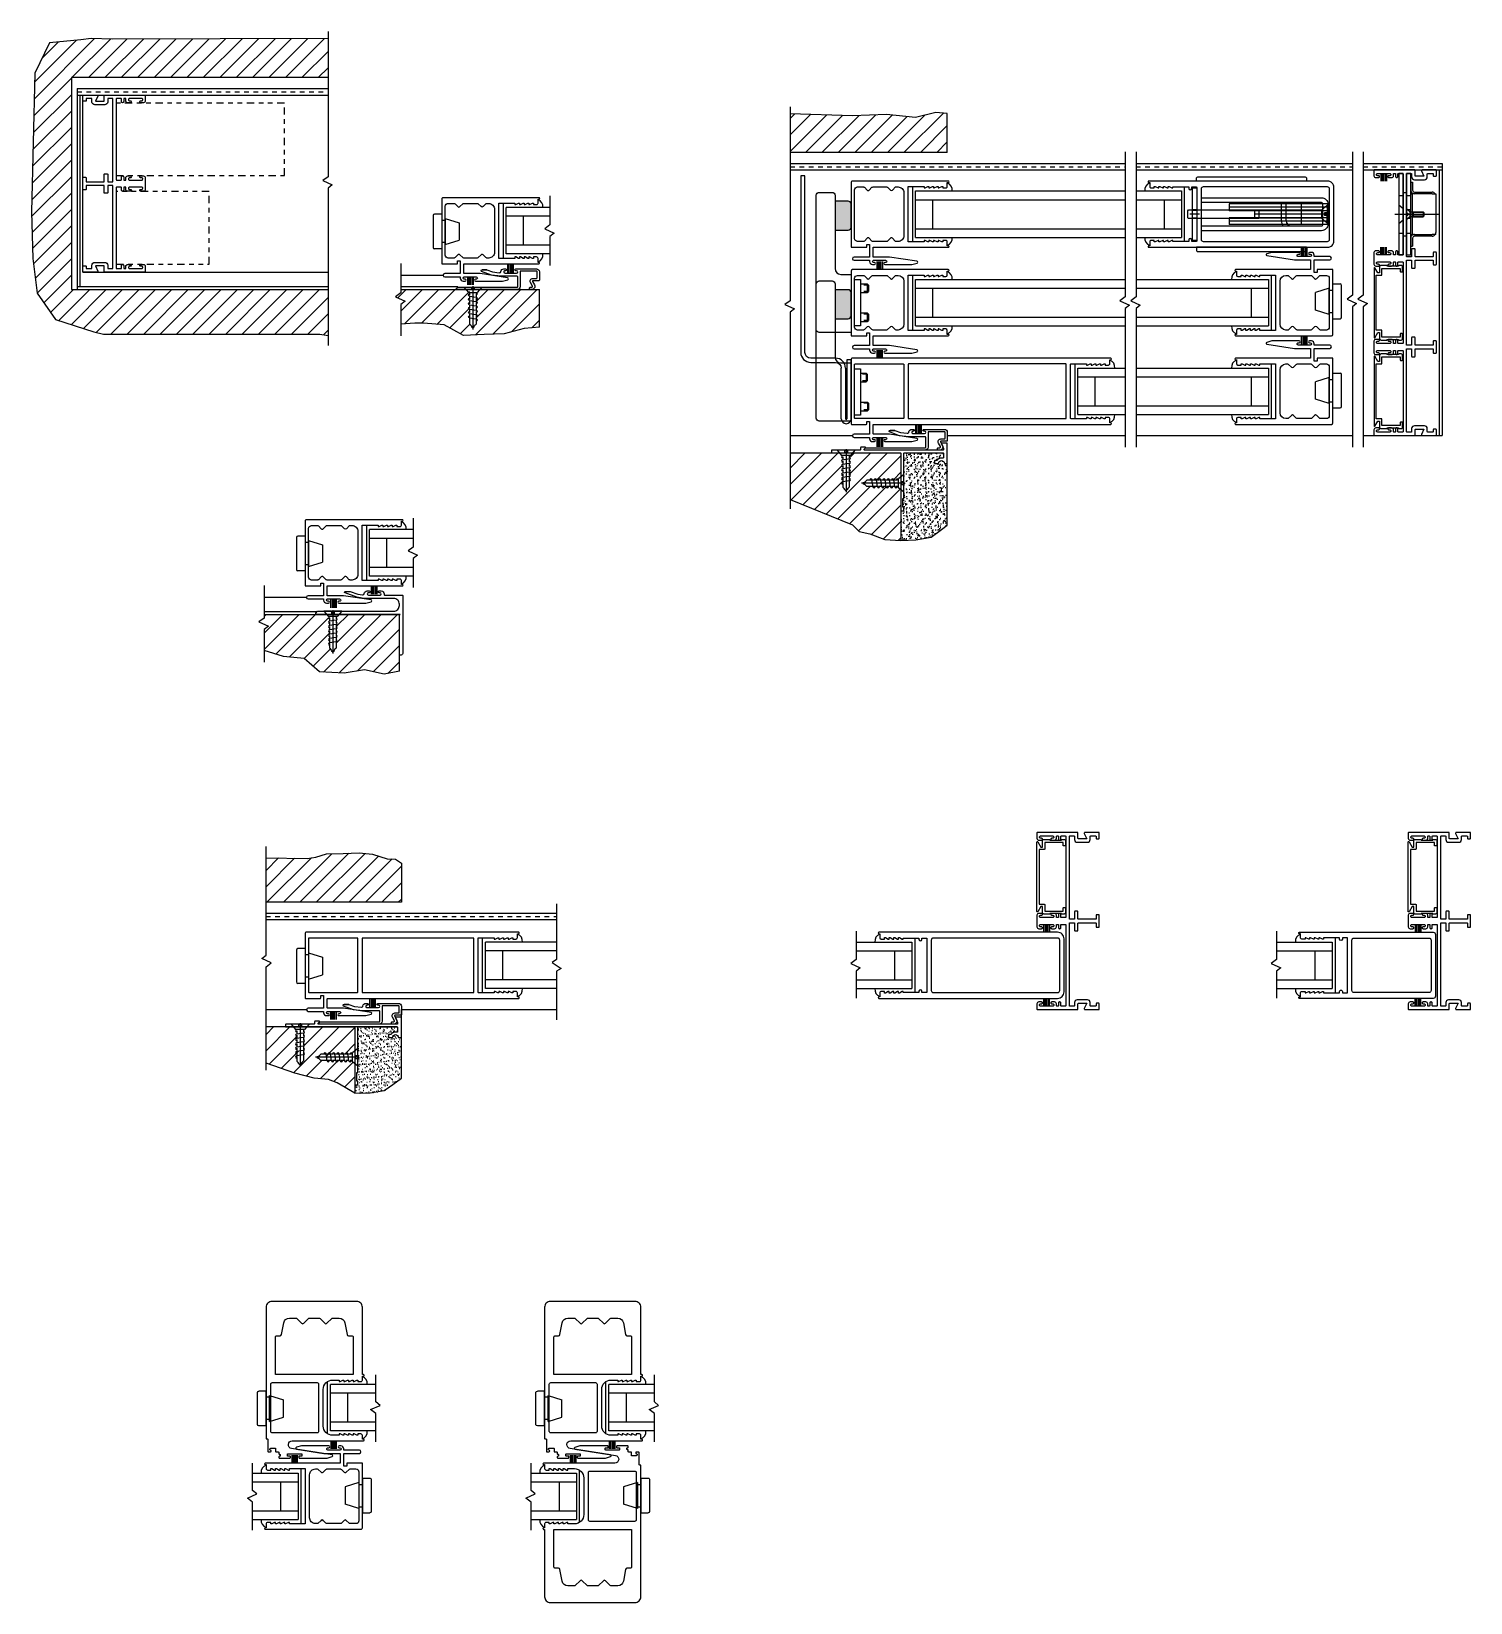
# Model space of a CAD drawing. Extents: x -31.7 to 55.9, y -31.6 to 29.
# Drawn here: x -11.09 to 19.91, y -31.57 to 2.29 of the extents above; entities that cross this region are included whole.
import ezdxf

# ---------------------------------------------------------------- set-up
doc = ezdxf.new("R2010")
doc.units = 0
doc.header["$LTSCALE"] = 0.25
doc.header["$MEASUREMENT"] = 0
doc.linetypes.add('HIDDEN', pattern=[0.375, 0.25, -0.125])
doc.linetypes.add('PHANTOM2', pattern=[1.25, 0.625, -0.125, 0.125, -0.125, 0.125, -0.125])
doc.layers.get('0').update_dxf_attribs({"linetype": 'CONTINUOUS'})
for name, color, linetype in [('01', 1, 'CONTINUOUS'), ('03', 3, 'CONTINUOUS'), ('06', 6, 'HIDDEN'), ('ALUM-RED', 1, 'CONTINUOUS'), ('DOOR_COLLECTOR', 6, 'CONTINUOUS'), ('FRAME', 1, 'CONTINUOUS'), ('GLASS-VINYL', 7, 'CONTINUOUS'), ('MISC', 7, 'CONTINUOUS'), ('POCKET-CLOSER', 1, 'CONTINUOUS'), ('RUBBER_BUMPER', 7, 'CONTINUOUS'), ('SASH', 5, 'CONTINUOUS'), ('SEAL', 7, 'CONTINUOUS'), ('SILL-PAN', 7, 'CONTINUOUS'), ('TEXT', 7, 'CONTINUOUS'), ('VENT', 5, 'CONTINUOUS'), ('WALL', 7, 'CONTINUOUS')]:
    doc.layers.add(name, color=color, linetype=linetype)

# ---------------------------------------------------------------- blocks, each defined once
blk = doc.blocks.new('3006 STD POST-INTERLOCKER')
for points in [[(-2.074, -0.666), (-2.074, -0.58, -0.414214), (-2.043, -0.55), (-1.974, -0.55), (-1.974, -0.58), (-1.954, -0.58), (-1.894, -0.55), (-1.874, -0.55), (-1.874, -0.58), (-1.854, -0.58), (-1.794, -0.55), (-1.774, -0.55), (-1.774, -0.58), (-1.754, -0.58), (-1.694, -0.55), (-1.674, -0.55), (-1.674, -0.58), (-1.654, -0.58), (-1.594, -0.55), (-1.574, -0.55), (-1.574, -0.58), (-1.231, -0.58), (-1.231, 0.61), (-1.574, 0.61), (-1.574, 0.581), (-1.594, 0.581), (-1.654, 0.61), (-1.674, 0.61), (-1.674, 0.581), (-1.694, 0.581), (-1.754, 0.61), (-1.774, 0.61), (-1.774, 0.581), (-1.794, 0.581), (-1.854, 0.61), (-1.874, 0.61), (-1.874, 0.581), (-1.894, 0.581), (-1.954, 0.61), (-1.974, 0.61), (-1.974, 0.581), (-2.043, 0.581, -0.414214), (-2.074, 0.611), (-2.074, 0.696), (-2.094, 0.696, -0.999996), (-2.094, 0.728), (-0.031, 0.728, -0.414214), (0, 0.697), (0, -0.697), (-0.338, -0.697), (-0.338, -0.635), (-0.4, -0.635), (-0.4, -0.908), (-0.066, -0.908, -1), (-0.066, -0.979), (-0.4, -0.979), (-0.4, -1.006, -0.414214), (-0.462, -1.068), (-0.504, -1.068, -1), (-0.504, -1.028), (-0.484, -1.028, 0.999996), (-0.484, -0.979), (-0.744, -0.979, 1.000003), (-0.744, -1.028), (-0.724, -1.028, -0.999994), (-0.724, -1.068), (-1.312, -1.068), (-1.422, -1.039, -0.811415), (-1.42, -1), (-0.828, -0.908), (-0.478, -0.908), (-0.478, -0.697), (-2.094, -0.697, -0.999996), (-2.094, -0.666), (-2.074, -0.666)], [(-0.891, 0.535), (-0.96, 0.604), (-1.012, 0.604, 0.414214), (-1.137, 0.479), (-1.137, -0.447, 0.414214), (-1.012, -0.572), (-0.973, -0.572, 0.198912), (-0.951, -0.563), (-0.891, -0.504, -0.414214), (-0.847, -0.504), (-0.787, -0.563, 0.198912), (-0.765, -0.572), (-0.473, -0.572, 0.198912), (-0.451, -0.563), (-0.391, -0.504, -0.414214), (-0.347, -0.504), (-0.287, -0.563, 0.198912), (-0.265, -0.572), (-0.138, -0.572, 0.414214), (-0.076, -0.51), (-0.076, 0.542, 0.414214), (-0.138, 0.604), (-0.265, 0.604, 0.198912), (-0.287, 0.594), (-0.347, 0.535, -0.414214), (-0.391, 0.535), (-0.451, 0.594, 0.198912), (-0.473, 0.604), (-0.765, 0.604, 0.198912), (-0.787, 0.594), (-0.847, 0.535)]]:
    blk.add_lwpolyline(points, format="xyb")
blk.add_arc((-0.869, 0.557), 0.031, 225.0005, 315.0002)
blk = doc.blocks.new('A$C1D443341')
for p, q in [((0, 0.719), (0, 0.031)), ((0.188, 0.75), (0.031, 0.75)), ((0.188, 0.75), (0.188, 0)), ((0.264, 0.615), (0.188, 0.615)), ((0.264, 0.656), (0.562, 0.563)), ((0.264, 0.656), (0.264, 0.094)), ((0.562, 0.563), (0.562, 0.187)), ((0.188, 0), (0.031, 0)), ((0.264, 0.135), (0.188, 0.135)), ((0.264, 0.094), (0.562, 0.187))]:
    blk.add_line(p, q)
for centre, start, end in [((0.031, 0.719), 90, 180), ((0.031, 0.031), 180, 270)]:
    blk.add_arc(centre, 0.031, start, end)
blk = doc.blocks.new('A$C47D80548')
at = {"layer": 'MISC', "xscale": 0.25, "yscale": 0.25, "zscale": 0.25}
blk.add_blockref('A$C1D443341', (0, 0), dxfattribs=at)
blk = doc.blocks.new('A$C1B9D595B')
at = {"layer": 'FRAME', "rotation": 180}
blk.add_blockref('A$C47D80548', (0.1405, 0.1875), dxfattribs=at)
blk = doc.blocks.new('A$C363677CB')
at = {"layer": 'SASH', "rotation": 180}
blk.add_blockref('A$C1B9D595B', (0.1405, 0.1875), dxfattribs=at)
blk = doc.blocks.new('BUMPER')
at = {"layer": 'TEXT', "rotation": 180}
blk.add_blockref('A$C363677CB', (0.047, 0.0937), dxfattribs=at)
blk = doc.blocks.new('3034 HP INTERLOCKER')
for points in [[(0.668, -0.713), (-0.864, -0.713, -0.414214), (-0.879, -0.698), (-0.879, -0.696, -0.414214), (-0.864, -0.681), (-0.843, -0.681), (-0.843, -0.596, -0.414214), (-0.812, -0.565), (-0.743, -0.565), (-0.743, -0.595), (-0.723, -0.595), (-0.663, -0.565), (-0.643, -0.565), (-0.643, -0.595), (-0.623, -0.595), (-0.563, -0.565), (-0.543, -0.565), (-0.543, -0.595), (-0.523, -0.595), (-0.463, -0.565), (-0.443, -0.565), (-0.443, -0.595), (-0.423, -0.595), (-0.363, -0.565), (-0.343, -0.565), (-0.343, -0.595), (-0.2, -0.595, 0.414214), (0, -0.395), (0, 0.395, 0.414214), (-0.2, 0.595), (-0.343, 0.595), (-0.343, 0.565), (-0.363, 0.565), (-0.423, 0.595), (-0.443, 0.595), (-0.443, 0.565), (-0.463, 0.565), (-0.523, 0.595), (-0.543, 0.595), (-0.543, 0.565), (-0.563, 0.565), (-0.623, 0.595), (-0.643, 0.595), (-0.643, 0.565), (-0.663, 0.565), (-0.723, 0.595), (-0.743, 0.595), (-0.743, 0.565), (-0.812, 0.565, -0.414214), (-0.843, 0.596), (-0.843, 0.681), (-0.864, 0.681, -0.414214), (-0.879, 0.696), (-0.879, 0.698, -0.414214), (-0.864, 0.713), (-0.853, 0.713, 0.414214), (-0.843, 0.723), (-0.843, 2.166, -0.414214), (-0.718, 2.291), (1.106, 2.291, -0.414214), (1.231, 2.166), (1.231, -0.663, -0.414214), (1.221, -0.673), (1.203, -0.673, 0.414214), (1.193, -0.683), (1.193, -0.942, -0.414214), (1.183, -0.952), (1.137, -0.952, -0.939023), (1.135, -0.916, 0.825462), (1.131, -0.87), (1.038, -0.87, 0.414214), (1.028, -0.88), (1.028, -0.942, -0.414214), (1.018, -0.952), (0.969, -0.952, 0.414214), (0.959, -0.962), (0.959, -0.986, -0.414214), (0.941, -1.004), (0.939, -1.004, 0.414214), (0.929, -1.014), (0.929, -1.034, 0.414214), (0.939, -1.044), (0.941, -1.044, -0.414214), (0.959, -1.062), (0.959, -1.074, -0.414214), (0.949, -1.084), (0.717, -1.084, -0.414214), (0.707, -1.074), (0.707, -1.054, -0.414214), (0.717, -1.044), (0.762, -1.044, 0.414214), (0.772, -1.034), (0.772, -1.004, 0.414214), (0.762, -0.994), (0.472, -0.994, 0.414214), (0.462, -1.004), (0.462, -1.034, 0.414214), (0.472, -1.044), (0.517, -1.044, -0.414214), (0.527, -1.054), (0.527, -1.074, -0.414214), (0.517, -1.084), (-0.081, -1.084), (-0.191, -1.054, -0.811411), (-0.189, -1.015), (0.681, -0.881, 0.924595)], [(0.731, 1.933), (0.592, 1.933, 0.198912), (0.57, 1.924), (0.466, 1.82, -0.414214), (0.422, 1.82), (0.318, 1.924, 0.198912), (0.296, 1.933), (0.092, 1.933, 0.198912), (0.07, 1.924), (-0.034, 1.82, -0.414214), (-0.078, 1.82), (-0.182, 1.924, 0.198912), (-0.204, 1.933), (-0.343, 1.933, 0.360886), (-0.465, 1.831), (-0.513, 1.577, -0.358365), (-0.543, 1.552), (-0.612, 1.552, 0.414214), (-0.643, 1.521), (-0.643, 0.723, 0.414214), (-0.633, 0.713), (1.021, 0.713, 0.414214), (1.031, 0.723), (1.031, 1.521, 0.414214), (1, 1.552), (0.931, 1.552, -0.358365), (0.901, 1.577), (0.853, 1.831, 0.360886)], [(1.099, -0.542, 0.414214), (1.13, -0.511), (1.13, 0.51, 0.414214), (1.099, 0.541), (0.132, 0.541, 0.414214), (0.101, 0.51), (0.101, -0.511, 0.414214), (0.132, -0.542)]]:
    blk.add_lwpolyline(points, format="xyb", close=True)
blk = doc.blocks.new('A$C02B45EA9')
for p, q in [((0, 0.909), (0.097, 0.793)), ((0.161, 0.909), (0, 0.909)), ((0.288, 0.793), (0.097, 0.793)), ((0.161, 0.909), (0.161, 0.857)), ((0.224, 0.857), (0.161, 0.857)), ((0.192, 0.929), (0.192, 0)), ((0.224, 0.909), (0.224, 0.857)), ((0.385, 0.909), (0.224, 0.909)), ((0.385, 0.909), (0.288, 0.793))]:
    blk.add_line(p, q)
at = {"linetype": 'Continuous'}
for p, q in [((0.142, 0.793), (0.118, 0.79)), ((0.267, 0.717), (0.118, 0.695)), ((0.122, 0.793), (0.122, 0.79)), ((0.122, 0.766), (0.122, 0.696)), ((0.263, 0.793), (0.263, 0.741)), ((0.263, 0.716), (0.263, 0.647)), ((0.267, 0.623), (0.118, 0.601)), ((0.267, 0.528), (0.118, 0.507)), ((0.267, 0.434), (0.118, 0.412)), ((0.267, 0.34), (0.118, 0.318)), ((0.122, 0.671), (0.122, 0.601)), ((0.122, 0.577), (0.122, 0.507)), ((0.122, 0.483), (0.122, 0.413)), ((0.122, 0.388), (0.122, 0.319)), ((0.263, 0.622), (0.263, 0.553)), ((0.263, 0.528), (0.263, 0.458)), ((0.263, 0.433), (0.263, 0.364)), ((0.263, 0.339), (0.263, 0.237)), ((0.267, 0.246), (0.118, 0.224)), ((0.122, 0.307), (0.122, 0.237)), ((0.122, 0.213), (0.122, 0.112)), ((0.186, 0.034), (0.199, 0.034)), ((0.263, 0.245), (0.263, 0.112))]:
    blk.add_line(p, q, dxfattribs=at)
for centre, radius, start, end in [((0.122, 0.766), 0.0244, 90, 270), ((0.122, 0.766), 0.0244, 90, 270), ((0.122, 0.671), 0.0244, 90, 270), ((0.122, 0.671), 0.0244, 90, 270), ((0.263, 0.741), 0.0244, 270, 90), ((0.122, 0.577), 0.0244, 90, 270), ((0.122, 0.483), 0.0244, 90, 270), ((0.122, 0.483), 0.0244, 90, 270), ((0.122, 0.388), 0.0244, 90, 270), ((0.263, 0.647), 0.0244, 270, 90), ((0.263, 0.553), 0.0244, 270, 90), ((0.263, 0.458), 0.0244, 270, 90), ((0.263, 0.364), 0.0244, 270, 90), ((0.122, 0.294), 0.0244, 90, 270), ((0.122, 0.2), 0.0244, 90, 270), ((0.034, -0.012), 0.152, 20.7051, 54.5638), ((0.186, 0.044), 0.00998, 191.7651, 270), ((0.199, 0.044), 0.00998, 270, 348.2349), ((0.351, -0.012), 0.152, 125.4362, 159.2949), ((0.263, 0.27), 0.0244, 270, 90)]:
    blk.add_arc(centre, radius, start, end, dxfattribs=at)
blk = doc.blocks.new('A$C65D31368')
at = {"layer": 'MISC', "extrusion": (0, 0, -1), "xscale": 0.25, "yscale": 0.25, "zscale": -0.25}
blk.add_blockref('A$C02B45EA9', (-0.0962, 0), dxfattribs=at)
blk = doc.blocks.new('1-PIECE POCKET INTERLOCKER')
at = {"color": 7}
for p, q in [((0.478, 0.437), (0.478, 0.618)), ((0.509, 0.437), (0.509, 0.618)), ((0.54, 0.437), (0.54, 0.618)), ((0.571, 0.437), (0.571, 0.618)), ((0.602, 0.437), (0.602, 0.618))]:
    blk.add_line(p, q, dxfattribs=at)
at = {"color": 1}
blk.add_lwpolyline([(-0.015, 0), (1.793, 0, 0.414214), (1.803, 0.01), (1.803, 0.032), (1.763, 0.072), (1.443, 0.072), (1.433, 0.062), (1.423, 0.072), (0.125, 0.072, -0.414214), (0, 0.197), (0, 0.223, -0.414214), (0.125, 0.348), (0.756, 0.348), (0.914, 0.372), (1.171, 0.466, 0.8391), (1.166, 0.497), (1.058, 0.497), (0.897, 0.439), (0.795, 0.423, -0.424353), (0.756, 0.452, 0.380508), (0.692, 0.508), (0.652, 0.508, 0.999994), (0.652, 0.468), (0.667, 0.468, -1.000003), (0.667, 0.418), (0.417, 0.418, -0.999996), (0.417, 0.468), (0.432, 0.468, 1), (0.432, 0.508), (0.39, 0.508, 0.414214), (0.328, 0.446), (0.328, 0.428, -0.414214), (0.318, 0.418), (-0.062, 0.418, 0.414214), (-0.072, 0.408), (-0.072, -0.841, 0.414214), (-0.038, -0.875), (-0.01, -0.875, 0.414214), (0, -0.865), (0, -0.601), (0, -0.015)], format="xyb", close=True, dxfattribs=at)
at = {"xscale": 4, "yscale": 4, "zscale": 4}
blk.add_blockref('A$C65D31368', (1.241, -0.837), dxfattribs=at)
blk = doc.blocks.new('3710 Jamb Filler')
blk.add_lwpolyline([(-0.12, 0.774, 0.414214), (-0.15, 0.804), (-0.27, 0.804, 0.414214), (-0.28, 0.794), (-0.28, 0.789), (-0.53, 0.789), (-0.53, 0.794, 0.414214), (-0.54, 0.804), (-0.585, 0.804, 0.414214), (-0.615, 0.774), (-0.615, 0.674, 0.414214), (-0.605, 0.664), (-0.575, 0.664, 0.414214), (-0.565, 0.674), (-0.565, 0.739), (-0.17, 0.739), (-0.17, 0.601, 0.414214), (-0.16, 0.591), (-0.05, 0.591), (-0.05, -0.591), (-0.16, -0.591, 0.414214), (-0.17, -0.601), (-0.17, -0.739), (-0.565, -0.739), (-0.565, -0.674, 0.414214), (-0.575, -0.664), (-0.605, -0.664, 0.414214), (-0.615, -0.674), (-0.615, -0.774, 0.414214), (-0.585, -0.804), (-0.54, -0.804, 0.414214), (-0.53, -0.794), (-0.53, -0.789), (-0.28, -0.789), (-0.28, -0.794, 0.414214), (-0.27, -0.804), (-0.15, -0.804, 0.414214), (-0.12, -0.774), (-0.12, -0.641), (-0.084, -0.641), (-0.019, -0.754, 0.767327), (0, -0.749), (0, 0.749, 0.767327), (-0.019, 0.754), (-0.084, 0.641), (-0.12, 0.641)], format="xyb", close=True)
blk = doc.blocks.new('3713-3 TRACK JAMB')
blk.add_lwpolyline([(0.443, -3.761), (0.443, -3.691, 0.414214), (0.403, -3.651), (0.343, -3.651, 0.414214), (0.323, -3.671), (0.323, -3.671, 0.414214), (0.343, -3.691), (0.363, -3.691, -0.414214), (0.388, -3.716), (0.388, -3.717, -0.414214), (0.363, -3.741), (0.102, -3.741, -0.414214), (0.078, -3.717), (0.078, -3.716, -0.414214), (0.102, -3.691), (0.123, -3.691, 0.414214), (0.143, -3.671), (0.143, -3.671, 0.414214), (0.123, -3.651), (0.063, -3.651, 0.414214), (0.023, -3.691), (0.023, -3.731, -0.414214), (0.013, -3.741), (-0.013, -3.741, -0.414214), (-0.023, -3.731), (-0.023, -3.676, 0.414214), (-0.048, -3.651), (-0.048, -3.651, 0.414214), (-0.073, -3.676), (-0.073, -3.731, -0.414214), (-0.083, -3.741), (-0.173, -3.741, -0.414214), (-0.183, -3.731), (-0.183, -2.862), (-0.183, -1.993, -0.414214), (-0.173, -1.983), (-0.083, -1.983, -0.414214), (-0.073, -1.993), (-0.073, -2.049, 0.414214), (-0.048, -2.073), (-0.048, -2.073, 0.414214), (-0.023, -2.048), (-0.023, -1.993, -0.414214), (-0.013, -1.983), (0.013, -1.983, -0.414214), (0.023, -1.993), (0.023, -2.033, 0.414214), (0.063, -2.073), (0.123, -2.073, 0.414214), (0.143, -2.054), (0.143, -2.053, 0.414214), (0.123, -2.033), (0.102, -2.033, -0.414214), (0.078, -2.009), (0.078, -2.008, -0.414214), (0.102, -1.983), (0.363, -1.983, -0.414214), (0.388, -2.008), (0.388, -2.009, -0.414214), (0.363, -2.033), (0.343, -2.033, 0.414214), (0.323, -2.053, 0.414214), (0.343, -2.073), (0.403, -2.073, 0.414214), (0.443, -2.033), (0.443, -1.963), (0.443, -1.871), (0.443, -1.783, 0.414214), (0.403, -1.743), (0.343, -1.743, 0.414214), (0.323, -1.763), (0.323, -1.763, 0.414214), (0.343, -1.783), (0.363, -1.783, -0.414214), (0.388, -1.808), (0.388, -1.809, -0.414214), (0.363, -1.833), (0.102, -1.833, -0.414214), (0.078, -1.809), (0.078, -1.808, -0.414214), (0.102, -1.783), (0.123, -1.783, 0.414214), (0.143, -1.763), (0.143, -1.763, 0.414214), (0.123, -1.743), (0.063, -1.743, 0.414214), (0.023, -1.783), (0.023, -1.823, -0.414214), (0.013, -1.833), (-0.013, -1.833, -0.414214), (-0.023, -1.823), (-0.023, -1.768, 0.414214), (-0.048, -1.743), (-0.048, -1.743, 0.414214), (-0.073, -1.768), (-0.073, -1.823, -0.414214), (-0.083, -1.833), (-0.173, -1.833, -0.414214), (-0.183, -1.823), (-0.183, -0.954), (-0.183, -0.085, -0.414214), (-0.173, -0.075), (-0.083, -0.075, -0.414214), (-0.073, -0.085), (-0.073, -0.141, 0.414214), (-0.048, -0.165), (-0.048, -0.165, 0.414214), (-0.023, -0.14), (-0.023, -0.085, -0.414214), (-0.013, -0.075), (0.013, -0.075, -0.414214), (0.023, -0.085), (0.023, -0.125, 0.414214), (0.063, -0.165), (0.123, -0.165, 0.414214), (0.143, -0.146), (0.143, -0.145, 0.414214), (0.123, -0.125), (0.102, -0.125, -0.414214), (0.078, -0.101), (0.078, -0.1, -0.414214), (0.102, -0.075), (0.363, -0.075, -0.414214), (0.388, -0.1), (0.388, -0.101, -0.414214), (0.363, -0.125), (0.343, -0.125, 0.414214), (0.323, -0.145, 0.414214), (0.343, -0.165), (0.403, -0.165, 0.414214), (0.443, -0.125), (0.443, -0.01, 0.414214), (0.433, 0), (-0.433, 0, 0.414214), (-0.443, -0.01), (-0.443, -0.125, -0.414214), (-0.453, -0.135), (-0.631, -0.135), (-0.579, -0.023, 0.546624), (-0.594, 0), (-0.891, 0, 0.414214), (-0.901, -0.01), (-0.901, -0.125, 0.414214), (-0.891, -0.135), (-0.843, -0.135, 0.414214), (-0.833, -0.125), (-0.833, -0.085, -0.414214), (-0.823, -0.075), (-0.716, -0.075, -0.414214), (-0.706, -0.085), (-0.706, -0.15, 0.414214), (-0.646, -0.21), (-0.428, -0.21, 0.414214), (-0.368, -0.15), (-0.368, -0.085, -0.414214), (-0.358, -0.075), (-0.268, -0.075, -0.414214), (-0.258, -0.085), (-0.258, -0.954), (-0.258, -1.861, -0.414214), (-0.268, -1.871), (-0.358, -1.871, -0.414214), (-0.368, -1.861), (-0.368, -1.708, 0.414214), (-0.378, -1.698), (-0.433, -1.698, 0.414214), (-0.443, -1.708), (-0.443, -1.861, -0.414214), (-0.453, -1.871), (-0.781, -1.871), (-0.823, -1.871, -0.414214), (-0.833, -1.861), (-0.833, -1.783, 0.414214), (-0.843, -1.773), (-0.891, -1.773, 0.414214), (-0.901, -1.783), (-0.901, -1.871), (-0.901, -1.963), (-0.901, -2.033, 0.414214), (-0.891, -2.043), (-0.843, -2.043, 0.414214), (-0.833, -2.033), (-0.833, -1.956, -0.414214), (-0.823, -1.946), (-0.768, -1.946), (-0.453, -1.946, -0.414214), (-0.443, -1.956), (-0.443, -2.108, 0.414214), (-0.433, -2.118), (-0.378, -2.118, 0.414214), (-0.368, -2.108), (-0.368, -1.956, -0.414214), (-0.358, -1.946), (-0.268, -1.946, -0.414214), (-0.258, -1.956), (-0.258, -2.862), (-0.258, -3.769, -0.414214), (-0.268, -3.779), (-0.309, -3.779), (-0.358, -3.779, -0.414214), (-0.368, -3.769), (-0.368, -3.616, 0.414214), (-0.378, -3.606), (-0.433, -3.606, 0.414214), (-0.443, -3.616), (-0.443, -3.769, -0.414214), (-0.453, -3.779), (-0.769, -3.779), (-0.823, -3.779, -0.414214), (-0.833, -3.769), (-0.833, -3.691, 0.414214), (-0.843, -3.681), (-0.891, -3.681, 0.414214), (-0.901, -3.691), (-0.901, -3.744), (-0.901, -3.807), (-0.901, -3.871), (-0.901, -3.941, 0.414214), (-0.891, -3.951), (-0.843, -3.951, 0.414214), (-0.833, -3.941), (-0.833, -3.864, -0.414214), (-0.823, -3.854), (-0.768, -3.854), (-0.453, -3.854, -0.414214), (-0.443, -3.864), (-0.443, -4.016, 0.414214), (-0.433, -4.026), (-0.378, -4.026, 0.414214), (-0.368, -4.016), (-0.368, -3.864, -0.414214), (-0.358, -3.854), (-0.268, -3.854, -0.414214), (-0.258, -3.864), (-0.258, -4.77), (-0.258, -5.639, -0.414214), (-0.268, -5.649), (-0.358, -5.649, -0.414214), (-0.368, -5.639), (-0.368, -5.574, 0.414214), (-0.428, -5.514), (-0.646, -5.514, 0.414214), (-0.706, -5.574), (-0.706, -5.639, -0.414214), (-0.716, -5.649), (-0.823, -5.649, -0.414214), (-0.833, -5.639), (-0.833, -5.599, 0.414214), (-0.843, -5.589), (-0.891, -5.589, 0.414214), (-0.901, -5.599), (-0.901, -5.714, 0.414214), (-0.891, -5.724), (-0.594, -5.724, 0.546624), (-0.579, -5.701), (-0.631, -5.589), (-0.453, -5.589, -0.414214), (-0.443, -5.599), (-0.443, -5.714, 0.414214), (-0.433, -5.724), (0.433, -5.724, 0.414214), (0.443, -5.714), (0.443, -5.599, 0.414214), (0.403, -5.559), (0.343, -5.559, 0.414214), (0.323, -5.579), (0.323, -5.579, 0.414214), (0.343, -5.599), (0.363, -5.599, -0.414214), (0.388, -5.624), (0.388, -5.625, -0.414214), (0.363, -5.649), (0.102, -5.649, -0.414214), (0.078, -5.625), (0.078, -5.624, -0.414214), (0.102, -5.599), (0.123, -5.599, 0.414214), (0.143, -5.579), (0.143, -5.579, 0.414214), (0.123, -5.559), (0.063, -5.559, 0.414214), (0.023, -5.599), (0.023, -5.639, -0.414214), (0.013, -5.649), (-0.013, -5.649, -0.414214), (-0.023, -5.639), (-0.023, -5.584, 0.414214), (-0.048, -5.559), (-0.048, -5.559, 0.414214), (-0.073, -5.584), (-0.073, -5.639, -0.414214), (-0.083, -5.649), (-0.173, -5.649, -0.414214), (-0.183, -5.639), (-0.183, -4.77), (-0.183, -3.901, -0.414214), (-0.173, -3.891), (-0.083, -3.891, -0.414214), (-0.073, -3.901), (-0.073, -3.957, 0.414214), (-0.048, -3.981), (-0.048, -3.981, 0.414214), (-0.023, -3.956), (-0.023, -3.901, -0.414214), (-0.013, -3.891), (0.013, -3.891, -0.414214), (0.023, -3.901), (0.023, -3.941, 0.414214), (0.063, -3.981), (0.123, -3.981, 0.414214), (0.143, -3.962), (0.143, -3.961, 0.414214), (0.123, -3.941), (0.102, -3.941, -0.414214), (0.078, -3.917), (0.078, -3.916, -0.414214), (0.102, -3.891), (0.363, -3.891, -0.414214), (0.388, -3.916), (0.388, -3.917, -0.414214), (0.363, -3.941), (0.343, -3.941, 0.414214), (0.323, -3.961, 0.414214), (0.343, -3.981), (0.403, -3.981, 0.414214), (0.443, -3.941), (0.443, -3.88)], format="xyb", close=True)
blk = doc.blocks.new('A$C00D417EF')
at = {"layer": 'SASH'}
for points in [[(0.009, 0.3488), (0.009, 0.3273, 0.414214), (0.0168, 0.3195), (0.034, 0.3195), (0.034, 0.327), (0.039, 0.327), (0.054, 0.3195), (0.059, 0.3195), (0.059, 0.327), (0.064, 0.327), (0.079, 0.3195), (0.084, 0.3195), (0.084, 0.327), (0.089, 0.327), (0.104, 0.3195), (0.109, 0.3195), (0.109, 0.327), (0.114, 0.327), (0.129, 0.3195), (0.134, 0.3195), (0.134, 0.327), (0.2197, 0.327), (0.2197, 0.0295), (0.134, 0.0295), (0.134, 0.037), (0.129, 0.037), (0.114, 0.0295), (0.109, 0.0295), (0.109, 0.037), (0.104, 0.037), (0.089, 0.0295), (0.084, 0.0295), (0.084, 0.037), (0.079, 0.037), (0.064, 0.0295), (0.059, 0.0295), (0.059, 0.037), (0.054, 0.037), (0.039, 0.0295), (0.034, 0.0295), (0.034, 0.037), (0.0168, 0.037, 0.414214), (0.009, 0.0293), (0.009, 0.008), (0.004, 0.008, 0.999996), (0.004, 0), (0.5197, 0, 0.414214), (0.5275, 0.0078), (0.5275, 0.3565), (0.443, 0.3565), (0.443, 0.341), (0.4275, 0.341), (0.4275, 0.4093), (0.511, 0.4093, 1), (0.511, 0.4268), (0.4275, 0.4268), (0.4275, 0.4338, 0.414214), (0.412, 0.4493), (0.4015, 0.4493, 1), (0.4015, 0.4393), (0.4065, 0.4393, -0.999996), (0.4065, 0.4268), (0.3415, 0.4268, -1.000003), (0.3415, 0.4393), (0.3465, 0.4393, 0.999994), (0.3465, 0.4493), (0.1995, 0.4493), (0.172, 0.4419, 0.811415), (0.1725, 0.4321), (0.3205, 0.4093), (0.408, 0.4093), (0.408, 0.3565), (0.004, 0.3565, 0.999996), (0.004, 0.3485), (0.009, 0.3485)], [(0.3048, 0.0485), (0.2875, 0.0313), (0.2745, 0.0313, -0.414214), (0.2432, 0.0625), (0.2432, 0.294, -0.414214), (0.2745, 0.3253), (0.2843, 0.3253, -0.198912), (0.2898, 0.323), (0.3048, 0.308, 0.414214), (0.3157, 0.308), (0.3307, 0.323, -0.198912), (0.3362, 0.3253), (0.4093, 0.3253, -0.198912), (0.4148, 0.323), (0.4298, 0.308, 0.414214), (0.4407, 0.308), (0.4557, 0.323, -0.198912), (0.4612, 0.3253), (0.493, 0.3253, -0.414214), (0.5085, 0.3098), (0.5085, 0.0468, -0.414214), (0.493, 0.0313), (0.4612, 0.0313, -0.198912), (0.4557, 0.0335), (0.4407, 0.0485, 0.414214), (0.4298, 0.0485), (0.4148, 0.0335, -0.198912), (0.4093, 0.0313), (0.3362, 0.0313, -0.198912), (0.3307, 0.0335), (0.3157, 0.0485)]]:
    blk.add_lwpolyline(points, format="xyb", dxfattribs=at)
blk = doc.blocks.new('StrikePlateAssy(EX_HI)')
at = {"linetype": 'Continuous'}
for p, q in [((-0.165, 0.688), (-0.205, 0.688)), ((-0.205, 0.517), (-0.205, 0.688)), ((-0.165, 0.517), (-0.165, 0.688)), ((-0.705, 0.437), (-0.625, 0.437)), ((-0.705, 0.437), (-0.705, 0.397)), ((-0.705, -0.398), (-0.705, 0.397)), ((-0.625, 0.477), (-0.245, 0.477)), ((-0.245, 0.437), (-0.625, 0.437)), ((-0.205, 0.437), (-0.245, 0.437)), ((-0.205, 0.437), (-0.205, -0.438)), ((-0.165, 0.437), (-0.205, 0.437)), ((-0.165, 0.437), (-0.165, -0.438)), ((0.09, 0.203), (0, 0.124)), ((0.09, -0.203), (0, -0.124)), ((-0.705, -0.438), (-0.705, -0.398)), ((-0.625, -0.438), (-0.705, -0.438)), ((-0.625, -0.438), (-0.245, -0.438)), ((-0.245, -0.478), (-0.625, -0.478)), ((-0.245, -0.438), (-0.205, -0.438)), ((-0.165, -0.438), (-0.205, -0.438)), ((-0.205, -0.688), (-0.205, -0.518)), ((-0.165, -0.688), (-0.165, -0.518)), ((-0.165, -0.688), (-0.205, -0.688))]:
    blk.add_line(p, q, dxfattribs=at)
for p, q in [((-0.075, 0.406), (-0.165, 0.406)), ((0, 0.469), (-0.075, 0.469)), ((0.09, 0.406), (0, 0.406)), ((-0.436, 0.054), (-0.45, 0.04)), ((-0.45, 0.04), (-0.222, 0.04)), ((-0.45, -0.04), (-0.45, 0.04)), ((-0.197, 0.054), (-0.436, 0.054)), ((-0.436, -0.054), (-0.436, 0.054)), ((0.013, 0), (-0.23, 0)), ((-0.222, 0.04), (-0.197, 0.054)), ((-0.222, -0.054), (-0.222, 0.054)), ((-0.197, -0.054), (-0.197, 0.054)), ((-0.147, 0.051), (-0.197, 0.051)), ((-0.165, 0.095), (-0.165, -0.095)), ((-0.165, 0.095), (-0.075, 0.095)), ((-0.138, 0.065), (-0.165, 0.065)), ((-0.147, 0.051), (-0.075, 0.113)), ((-0.147, -0.051), (-0.147, 0.051)), ((-0.138, 0.065), (-0.075, 0.12)), ((-0.075, 0.02), (-0.105, 0.02)), ((-0.105, -0.019), (-0.105, 0.02)), ((-0.075, 0.113), (-0.075, 0.02)), ((0.173, 0), (-0.07, 0)), ((-0.044, 0), (-0.788, 0)), ((-0.45, -0.04), (-0.222, -0.04)), ((-0.436, -0.054), (-0.45, -0.04)), ((-0.197, -0.054), (-0.436, -0.054)), ((-0.222, -0.04), (-0.197, -0.054)), ((-0.147, -0.051), (-0.197, -0.051)), ((-0.138, -0.065), (-0.165, -0.065)), ((-0.165, -0.095), (-0.075, -0.095)), ((-0.147, -0.051), (-0.075, -0.112)), ((-0.138, -0.065), (-0.075, -0.12)), ((-0.075, -0.019), (-0.105, -0.019)), ((-0.075, -0.112), (-0.075, -0.019)), ((-0.075, -0.406), (-0.165, -0.406)), ((0, -0.469), (-0.075, -0.469)), ((0.09, -0.406), (0, -0.406))]:
    blk.add_line(p, q)
for points in [[(-0.165, -0.875), (-0.075, -0.875), (-0.075, 0.875), (-0.165, 0.875)], [(0, -0.875), (0.09, -0.875), (0.09, 0.875), (0, 0.875)]]:
    blk.add_lwpolyline(points, close=True)
for centre, radius, start, end in [((-0.625, 0.397), 0.08, 90, 150), ((-0.245, 0.517), 0.08, 270, 0), ((-0.245, 0.517), 0.04, 270, 0), ((-0.625, -0.398), 0.08, 210, 270), ((-0.245, -0.518), 0.08, 0, 90), ((-0.245, -0.518), 0.04, 0, 90)]:
    blk.add_arc(centre, radius, start, end, dxfattribs=at)
blk = doc.blocks.new('3712-2 TRACK JAMB')
blk.add_lwpolyline([(-0.368, -1.956), (-0.368, -2.108, -0.414214), (-0.377, -2.118), (-0.433, -2.118, -0.414214), (-0.442, -2.108), (-0.442, -1.956, 0.414214), (-0.452, -1.946), (-0.781, -1.946), (-0.822, -1.946, 0.414214), (-0.832, -1.956), (-0.832, -2.033, -0.414214), (-0.843, -2.043), (-0.891, -2.043, -0.414214), (-0.9, -2.033), (-0.9, -1.945), (-0.9, -1.853), (-0.9, -1.783, -0.414214), (-0.891, -1.773), (-0.843, -1.773, -0.414214), (-0.832, -1.783), (-0.832, -1.861, 0.414214), (-0.822, -1.871), (-0.768, -1.871), (-0.452, -1.871, 0.414214), (-0.442, -1.861), (-0.442, -1.708, -0.414214), (-0.433, -1.698), (-0.377, -1.698, -0.414214), (-0.368, -1.708), (-0.368, -1.861, 0.414214), (-0.357, -1.871), (-0.267, -1.871, 0.414214), (-0.257, -1.861), (-0.257, -0.954), (-0.257, -0.085, 0.414214), (-0.267, -0.075), (-0.357, -0.075, 0.414214), (-0.368, -0.085), (-0.368, -0.15, -0.414214), (-0.427, -0.21), (-0.645, -0.21, -0.414214), (-0.706, -0.15), (-0.706, -0.085, 0.414214), (-0.715, -0.075), (-0.822, -0.075, 0.414214), (-0.832, -0.085), (-0.832, -0.125, -0.414214), (-0.843, -0.135), (-0.891, -0.135, -0.414214), (-0.9, -0.125), (-0.9, -0.01, -0.414214), (-0.891, 0), (-0.594, 0, -0.546624), (-0.579, -0.023), (-0.63, -0.135), (-0.452, -0.135, 0.414214), (-0.442, -0.125), (-0.442, -0.01, -0.414214), (-0.433, 0), (0.433, 0, -0.414214), (0.442, -0.01), (0.442, -0.125, -0.414214), (0.403, -0.165), (0.343, -0.165, -0.414214), (0.323, -0.145), (0.323, -0.145, -0.414214), (0.343, -0.125), (0.363, -0.125, 0.414214), (0.388, -0.101), (0.388, -0.1, 0.414214), (0.363, -0.075), (0.102, -0.075, 0.414214), (0.078, -0.1), (0.078, -0.101, 0.414214), (0.102, -0.125), (0.123, -0.125, -0.414214), (0.143, -0.145), (0.143, -0.146, -0.414214), (0.123, -0.165), (0.062, -0.165, -0.414214), (0.023, -0.125), (0.023, -0.085, 0.414214), (0.013, -0.075), (-0.012, -0.075, 0.414214), (-0.022, -0.085), (-0.022, -0.14, -0.414214), (-0.047, -0.165), (-0.048, -0.165, -0.414214), (-0.072, -0.141), (-0.072, -0.085, 0.414214), (-0.082, -0.075), (-0.172, -0.075, 0.414214), (-0.183, -0.085), (-0.183, -0.954), (-0.183, -1.823, 0.414214), (-0.172, -1.833), (-0.082, -1.833, 0.414214), (-0.072, -1.823), (-0.072, -1.768, -0.414214), (-0.048, -1.743), (-0.047, -1.743, -0.414214), (-0.022, -1.768), (-0.022, -1.833), (0.023, -1.833), (0.023, -1.783, -0.414214), (0.062, -1.743), (0.123, -1.743, -0.414214), (0.143, -1.763), (0.143, -1.763, -0.414214), (0.123, -1.783), (0.102, -1.783, 0.414214), (0.078, -1.808), (0.078, -1.809, 0.414214), (0.102, -1.833), (0.363, -1.833, 0.414214), (0.388, -1.809), (0.388, -1.808, 0.414214), (0.363, -1.783), (0.343, -1.783, -0.414214), (0.323, -1.763, -0.414214), (0.343, -1.743), (0.403, -1.743, -0.414214), (0.442, -1.783), (0.442, -1.853), (0.442, -1.945), (0.442, -2.033, -0.414214), (0.403, -2.073), (0.343, -2.073, -0.414214), (0.323, -2.053), (0.323, -2.053, -0.414214), (0.343, -2.033), (0.363, -2.033, 0.414214), (0.388, -2.009), (0.388, -2.008, 0.414214), (0.363, -1.983), (0.102, -1.983, 0.414214), (0.078, -2.008), (0.078, -2.009, 0.414214), (0.102, -2.033), (0.123, -2.033, -0.414214), (0.143, -2.053), (0.143, -2.054, -0.414214), (0.123, -2.073), (0.062, -2.073, -0.414214), (0.023, -2.033), (0.023, -1.983), (-0.022, -1.983), (-0.022, -2.048, -0.414214), (-0.047, -2.073), (-0.048, -2.073, -0.414214), (-0.072, -2.049), (-0.072, -1.993, 0.414214), (-0.082, -1.983), (-0.172, -1.983, 0.414214), (-0.183, -1.993), (-0.183, -2.862), (-0.183, -3.731, 0.414214), (-0.172, -3.741), (-0.082, -3.741, 0.414214), (-0.072, -3.731), (-0.072, -3.676, -0.414214), (-0.048, -3.651), (-0.047, -3.651, -0.414214), (-0.022, -3.676), (-0.022, -3.731, 0.414214), (-0.012, -3.741), (0.013, -3.741, 0.414214), (0.023, -3.731), (0.023, -3.691, -0.414214), (0.062, -3.651), (0.123, -3.651, -0.414214), (0.143, -3.671), (0.143, -3.671, -0.414214), (0.123, -3.691), (0.102, -3.691, 0.414214), (0.078, -3.716), (0.078, -3.717, 0.414214), (0.102, -3.741), (0.363, -3.741, 0.414214), (0.388, -3.717), (0.388, -3.716, 0.414214), (0.363, -3.691), (0.343, -3.691, -0.414214), (0.323, -3.671, -0.414214), (0.343, -3.651), (0.403, -3.651, -0.414214), (0.442, -3.691), (0.442, -3.806, -0.414214), (0.433, -3.816), (-0.433, -3.816, -0.414214), (-0.442, -3.806), (-0.442, -3.691, 0.414214), (-0.452, -3.681), (-0.63, -3.681), (-0.579, -3.793, -0.546624), (-0.594, -3.816), (-0.891, -3.816, -0.414214), (-0.9, -3.806), (-0.9, -3.691, -0.414214), (-0.891, -3.681), (-0.843, -3.681, -0.414214), (-0.832, -3.691), (-0.832, -3.731, 0.414214), (-0.822, -3.741), (-0.715, -3.741, 0.414214), (-0.706, -3.731), (-0.706, -3.666, -0.414214), (-0.645, -3.606), (-0.427, -3.606, -0.414214), (-0.368, -3.666), (-0.368, -3.731, 0.414214), (-0.357, -3.741), (-0.267, -3.741, 0.414214), (-0.257, -3.731), (-0.257, -2.862), (-0.257, -1.956, 0.414214), (-0.267, -1.946), (-0.357, -1.946, 0.414214)], format="xyb", close=True)
blk = doc.blocks.new('A$C3DB10A03')
for p, q in [((0.909, 0.385), (0.793, 0.288)), ((0.909, 0.224), (0.909, 0.385)), ((0.929, 0.192), (0, 0.192)), ((0.793, 0.097), (0.793, 0.288)), ((0.909, 0), (0.793, 0.097)), ((0.857, 0.161), (0.857, 0.224)), ((0.909, 0.224), (0.857, 0.224)), ((0.909, 0.161), (0.857, 0.161)), ((0.909, 0), (0.909, 0.161))]:
    blk.add_line(p, q)
at = {"linetype": 'Continuous'}
for p, q in [((0.034, 0.199), (0.034, 0.186)), ((0.213, 0.263), (0.112, 0.263)), ((0.245, 0.122), (0.112, 0.122)), ((0.246, 0.118), (0.224, 0.267)), ((0.307, 0.263), (0.237, 0.263)), ((0.339, 0.122), (0.237, 0.122)), ((0.34, 0.118), (0.318, 0.267)), ((0.388, 0.263), (0.319, 0.263)), ((0.433, 0.122), (0.364, 0.122)), ((0.434, 0.118), (0.412, 0.267)), ((0.483, 0.263), (0.413, 0.263)), ((0.528, 0.122), (0.458, 0.122)), ((0.528, 0.118), (0.507, 0.267)), ((0.577, 0.263), (0.507, 0.263)), ((0.622, 0.122), (0.553, 0.122)), ((0.623, 0.118), (0.601, 0.267)), ((0.671, 0.263), (0.601, 0.263)), ((0.716, 0.122), (0.647, 0.122)), ((0.717, 0.118), (0.695, 0.267)), ((0.766, 0.263), (0.696, 0.263)), ((0.793, 0.122), (0.741, 0.122)), ((0.793, 0.243), (0.79, 0.267)), ((0.793, 0.263), (0.79, 0.263))]:
    blk.add_line(p, q, dxfattribs=at)
for centre, radius, start, end in [((0.044, 0.199), 0.00998, 101.7651, 180), ((0.044, 0.186), 0.00998, 180, 258.2349), ((-0.012, 0.351), 0.152, 290.7051, 324.5638), ((-0.012, 0.034), 0.152, 35.4362, 69.2949), ((0.2, 0.263), 0.0244, 0, 180), ((0.27, 0.122), 0.0244, 180, 0), ((0.294, 0.263), 0.0244, 0, 180), ((0.364, 0.122), 0.0244, 180, 0), ((0.388, 0.263), 0.0244, 0, 180), ((0.458, 0.122), 0.0244, 180, 0), ((0.483, 0.263), 0.0244, 0, 180), ((0.483, 0.263), 0.0244, 0, 180), ((0.553, 0.122), 0.0244, 180, 0), ((0.577, 0.263), 0.0244, 0, 180), ((0.647, 0.122), 0.0244, 180, 0), ((0.671, 0.263), 0.0244, 0, 180), ((0.671, 0.263), 0.0244, 0, 180), ((0.741, 0.122), 0.0244, 180, 0), ((0.766, 0.263), 0.0244, 0, 180), ((0.766, 0.263), 0.0244, 0, 180)]:
    blk.add_arc(centre, radius, start, end, dxfattribs=at)
blk = doc.blocks.new('A$C078B526A')
for p, q in [((0, 0.909), (0.097, 0.793)), ((0.161, 0.909), (0, 0.909)), ((0.288, 0.793), (0.097, 0.793)), ((0.161, 0.909), (0.161, 0.857)), ((0.224, 0.857), (0.161, 0.857)), ((0.192, 0.929), (0.192, 0)), ((0.224, 0.909), (0.224, 0.857)), ((0.385, 0.909), (0.224, 0.909)), ((0.385, 0.909), (0.288, 0.793))]:
    blk.add_line(p, q)
at = {"linetype": 'Continuous'}
for p, q in [((0.142, 0.793), (0.118, 0.79)), ((0.267, 0.717), (0.118, 0.695)), ((0.122, 0.793), (0.122, 0.79)), ((0.122, 0.766), (0.122, 0.696)), ((0.263, 0.793), (0.263, 0.741)), ((0.263, 0.716), (0.263, 0.647)), ((0.267, 0.623), (0.118, 0.601)), ((0.267, 0.528), (0.118, 0.507)), ((0.267, 0.434), (0.118, 0.412)), ((0.267, 0.34), (0.118, 0.318)), ((0.122, 0.671), (0.122, 0.601)), ((0.122, 0.577), (0.122, 0.507)), ((0.122, 0.483), (0.122, 0.413)), ((0.122, 0.388), (0.122, 0.319)), ((0.263, 0.622), (0.263, 0.553)), ((0.263, 0.528), (0.263, 0.458)), ((0.263, 0.433), (0.263, 0.364)), ((0.263, 0.339), (0.263, 0.237)), ((0.267, 0.246), (0.118, 0.224)), ((0.122, 0.307), (0.122, 0.237)), ((0.122, 0.213), (0.122, 0.112)), ((0.186, 0.034), (0.199, 0.034)), ((0.263, 0.245), (0.263, 0.112))]:
    blk.add_line(p, q, dxfattribs=at)
for centre, radius, start, end in [((0.122, 0.766), 0.0244, 90, 270), ((0.122, 0.766), 0.0244, 90, 270), ((0.122, 0.671), 0.0244, 90, 270), ((0.122, 0.671), 0.0244, 90, 270), ((0.263, 0.741), 0.0244, 270, 90), ((0.122, 0.577), 0.0244, 90, 270), ((0.122, 0.483), 0.0244, 90, 270), ((0.122, 0.483), 0.0244, 90, 270), ((0.122, 0.388), 0.0244, 90, 270), ((0.263, 0.647), 0.0244, 270, 90), ((0.263, 0.553), 0.0244, 270, 90), ((0.263, 0.458), 0.0244, 270, 90), ((0.263, 0.364), 0.0244, 270, 90), ((0.122, 0.294), 0.0244, 90, 270), ((0.122, 0.2), 0.0244, 90, 270), ((0.034, -0.012), 0.152, 20.7051, 54.5638), ((0.186, 0.044), 0.00998, 191.7651, 270), ((0.199, 0.044), 0.00998, 270, 348.2349), ((0.351, -0.012), 0.152, 125.4362, 159.2949), ((0.263, 0.27), 0.0244, 270, 90)]:
    blk.add_arc(centre, radius, start, end, dxfattribs=at)
blk = doc.blocks.new('3756 2 pc Post Interlocker')
for p, q in [((-0.678, 0.418), (-0.678, 0.598)), ((-0.647, 0.418), (-0.647, 0.598)), ((-0.616, 0.418), (-0.616, 0.598)), ((-0.585, 0.418), (-0.585, 0.598)), ((-0.554, 0.418), (-0.554, 0.598))]:
    blk.add_line(p, q)
blk.add_lwpolyline([(-1.133, 0.487), (-1.01, 0.442), (-0.862, 0.425, 0.41874), (-0.827, 0.452, -0.384071), (-0.766, 0.508), (-0.726, 0.508, -0.999994), (-0.726, 0.468), (-0.741, 0.468, 1.000003), (-0.741, 0.418), (-0.491, 0.418, 0.999996), (-0.491, 0.468), (-0.506, 0.468, -1), (-0.506, 0.508), (-0.062, 0.508, -0.414214), (0, 0.446), (0, 0.318), (0, 0.262, -0.414214), (-0.01, 0.252), (-0.138, 0.252, 0.577352), (-0.146, 0.237), (-0.103, 0.161, -0.339456), (-0.112, 0.089), (-0.139, 0.062), (-0.2, 0.062, -0.414214), (-0.21, 0.072), (-0.21, 0.102, -0.414214), (-0.2, 0.112), (-0.164, 0.112, 0.198912), (-0.157, 0.115), (-0.147, 0.124, 0.339456), (-0.146, 0.136), (-0.19, 0.212, -0.577352), (-0.138, 0.302), (-0.06, 0.302, 0.414214), (-0.05, 0.312), (-0.05, 0.448, 0.414214), (-0.06, 0.458), (-0.406, 0.458, 0.414214), (-0.416, 0.448), (-0.416, 0.122, -0.414214), (-0.476, 0.062), (-1.784, 0.062, -0.668179), (-1.791, 0.079), (-1.761, 0.109, -0.198912), (-1.754, 0.112), (-0.476, 0.112, 0.414214), (-0.466, 0.122), (-0.466, 0.338, 0.414214), (-0.476, 0.348), (-0.828, 0.348), (-1.028, 0.372), (-1.247, 0.452, -0.701346), (-1.234, 0.487), (-1.133, 0.487), (-1.234, 0.487)], format="xyb")
blk.add_lwpolyline([(-0.08, -0.01), (-0.08, -0.099, -0.414214), (-0.09, -0.109), (-0.126, -0.109, 0.258619), (-0.225, -0.164), (-0.267, -0.164, 0.414214), (-0.277, -0.174), (-0.277, -0.216, 0.414214), (-0.267, -0.226), (-0.188, -0.226, -1), (-0.064, -0.226), (-0.01, -0.226, 0.414214), (0, -0.216), (0, 0.202, 0.414214), (-0.01, 0.212), (-0.116, 0.212, 0.57735), (-0.129, 0.189), (-0.08, 0.105), (-0.08, 0.072, -0.414214), (-0.09, 0.062), (-1.784, 0.062, -0.668179), (-1.791, 0.079), (-1.763, 0.107, 0.668179), (-1.77, 0.124), (-1.86, 0.124, 0.414214), (-1.87, 0.114), (-1.87, 0.072, -0.414214), (-1.88, 0.062), (-2.167, 0.062), (-2.182, 0.047), (-2.197, 0.062), (-2.485, 0.062, 0.414214), (-2.495, 0.052), (-2.495, 0.01, 0.414214), (-2.485, 0), (-1.01, 0, -0.414214), (-1, -0.01), (-1, -1.237, 0.414214), (-0.987, -1.25), (-0.951, -1.25, 0.414214), (-0.938, -1.237), (-0.938, -1.17), (-0.96, -1.17), (-0.96, -0.982), (-0.938, -0.982), (-0.938, -0.01, -0.414214), (-0.928, 0), (-0.09, 0, -0.414214)], format="xyb", close=True)
for name, p in [('A$C078B526A', (-2.375, -0.847)), ('A$C3DB10A03', (-1.847, -0.846))]:
    blk.add_blockref(name, p)
blk = doc.blocks.new('3767 LEADSILE')
for points in [[(3.769, -0.597), (3.749, -0.597), (3.689, -0.565), (3.669, -0.565), (3.669, -0.597), (3.649, -0.597), (3.589, -0.565), (3.569, -0.565), (3.569, -0.597), (3.549, -0.597), (3.489, -0.565), (3.469, -0.565), (3.469, -0.588), (3.126, -0.588), (3.126, -0.556, 1), (3.064, -0.556), (3.064, -0.588), (2.969, -0.588, -0.414214), (2.954, -0.573), (2.954, 0.573, -0.414214), (2.969, 0.588), (3.064, 0.588), (3.064, 0.556, 1), (3.126, 0.556), (3.126, 0.588), (3.469, 0.588), (3.469, 0.565), (3.489, 0.565), (3.549, 0.597), (3.569, 0.597), (3.569, 0.565), (3.589, 0.565), (3.649, 0.597), (3.669, 0.597), (3.669, 0.565), (3.689, 0.565), (3.749, 0.597), (3.769, 0.597), (3.769, 0.565), (3.789, 0.565), (3.849, 0.597), (3.869, 0.597), (3.869, 0.565), (3.938, 0.565, 0.414214), (3.969, 0.596), (3.969, 0.681), (3.989, 0.681, 1), (3.989, 0.713), (0.14, 0.713, 0.414214), (0, 0.573), (0, -0.573, 0.414214), (0.14, -0.713), (3.989, -0.713, 1), (3.989, -0.681), (3.969, -0.681), (3.969, -0.596, 0.414214), (3.938, -0.565), (3.869, -0.565), (3.869, -0.597), (3.849, -0.597), (3.789, -0.565), (3.769, -0.565)], [(2.814, -0.588, 0.414214), (2.86, -0.542), (2.86, 0.542, 0.414214), (2.814, 0.588), (0.14, 0.588, 0.414214), (0.094, 0.542), (0.094, -0.542, 0.414214), (0.14, -0.588)]]:
    blk.add_lwpolyline(points, format="xyb", close=True)
blk = doc.blocks.new('*U80')
at = {"ltscale": 0.3}
for p, q in [((-3.149, 0), (-3.359, 0)), ((-0.525, 0), (-1.159, 0))]:
    blk.add_line(p, q, dxfattribs=at)
at = {"ltscale": 0.5}
for p, q in [((-3.209, 0.095), (-3.299, 0.095)), ((-3.299, 0.095), (-3.284, 0.08)), ((-3.224, 0.08), (-3.284, 0.08)), ((-3.209, 0.095), (-3.224, 0.08)), ((-0.386, 0.206), (-0.478, 0.125)), ((-3.284, -0.08), (-3.299, -0.095)), ((-3.209, -0.095), (-3.299, -0.095)), ((-3.284, -0.08), (-3.224, -0.08)), ((-3.224, -0.08), (-3.209, -0.095)), ((-0.478, -0.125), (-0.386, -0.205))]:
    blk.add_line(p, q, dxfattribs=at)
for p, q in [((-0.386, 0.225), (-2.512, 0.225)), ((-2.512, 0.225), (-2.512, 0.075)), ((-0.386, 0.15), (-2.512, 0.15)), ((-0.386, 0.075), (-2.512, 0.075)), ((-1.96, -0.075), (-1.96, 0.075)), ((-0.386, 0), (-1.96, 0)), ((-0.525, 0.089), (-1.872, 0.089)), ((-1.386, 0.235), (-1.281, 0.235)), ((-1.386, -0.145), (-1.386, 0.235)), ((-1.281, -0.145), (-1.281, 0.235)), ((-0.955, -0.225), (-0.955, 0.225)), ((-0.525, 0.089), (-0.403, 0.193)), ((-0.525, 0.089), (-0.525, -0.089)), ((-0.456, 0.03), (-0.456, -0.03)), ((-0.403, 0.03), (-0.456, 0.03)), ((-0.403, 0.193), (-0.403, 0.03)), ((-0.386, -0.075), (-2.512, -0.075)), ((-2.512, -0.075), (-2.512, -0.225)), ((-0.386, -0.15), (-2.512, -0.15)), ((-0.525, -0.089), (-1.872, -0.089)), ((-0.525, -0.089), (-0.403, -0.192)), ((-0.403, -0.03), (-0.456, -0.03)), ((-0.403, -0.192), (-0.403, -0.03))]:
    blk.add_line(p, q)
for points in [[(-3.187, 0.803), (-0.872, 0.803, -0.414214), (-0.842, 0.773), (-0.842, 0.713), (-3.217, 0.713), (-3.217, 0.773, -0.414214)], [(-3.187, -0.803), (-0.872, -0.803, 0.414214), (-0.842, -0.773), (-0.842, -0.713), (-3.217, -0.713), (-3.217, -0.773, 0.414214)]]:
    blk.add_lwpolyline(points, format="xyb", close=True)
for points in [[(-3.209, -0.568), (-3.299, -0.568), (-3.299, 0.568), (-3.209, 0.568)], [(-3.385, 0.093), (-1.872, 0.093), (-1.872, -0.093), (-3.385, -0.093), (-3.403, -0.075), (-3.403, 0.075)]]:
    blk.add_lwpolyline(points, close=True)
blk.add_lwpolyline([(-0.521, -0.355), (-3.111, -0.355), (-3.111, -0.25), (-0.521, -0.25, 0.414214), (-0.491, -0.22), (-0.491, 0.22, 0.414214), (-0.521, 0.25), (-3.111, 0.25), (-3.111, 0.355), (-0.521, 0.355, -0.414214), (-0.386, 0.22), (-0.386, -0.22, -0.414214), (-0.521, -0.355), (-1.176, -0.355)], format="xyb")
blk.add_lwpolyline([(-0.386, -0.225), (-2.512, -0.225)])
for radius, end in [(0.21, 210), (0.105, 270)]:
    blk.add_arc((-1.176, -0.145), radius, 180, end)
at = {"rotation": 180}
blk.add_blockref('3767 LEADSILE', (-0.255, 0), dxfattribs=at)
blk = doc.blocks.new('Door Bumper - Button Head - Top')
for p, q in [((-5.543, -9.799), (-5.7, -9.799)), ((-5.543, -9.799), (-5.543, -10.549)), ((-5.731, -9.83), (-5.731, -10.518)), ((-5.467, -9.934), (-5.543, -9.934)), ((-5.467, -9.893), (-5.169, -9.986)), ((-5.467, -9.893), (-5.467, -10.455)), ((-5.169, -9.986), (-5.169, -10.362)), ((-5.467, -10.414), (-5.543, -10.414)), ((-5.467, -10.455), (-5.169, -10.362)), ((-5.543, -10.549), (-5.7, -10.549))]:
    blk.add_line(p, q)
for centre, start, end in [((-5.7, -9.83), 90, 180), ((-5.7, -10.518), 180, 270)]:
    blk.add_arc(centre, 0.031, start, end)
blk = doc.blocks.new('2 TRACK JAMB')
at = {"color": 1}
blk.add_lwpolyline([(-0.368, 1.86), (-0.368, 1.708, -0.414214), (-0.377, 1.698), (-0.433, 1.698, -0.414214), (-0.442, 1.708), (-0.442, 1.86, 0.414214), (-0.452, 1.87), (-0.781, 1.87), (-0.822, 1.87, 0.414214), (-0.832, 1.86), (-0.832, 1.783, -0.414214), (-0.843, 1.773), (-0.891, 1.773, -0.414214), (-0.9, 1.783), (-0.9, 1.871), (-0.9, 1.963), (-0.9, 2.033, -0.414214), (-0.891, 2.043), (-0.843, 2.043, -0.414214), (-0.832, 2.033), (-0.832, 1.955, 0.414214), (-0.822, 1.945), (-0.768, 1.945), (-0.452, 1.945, 0.414214), (-0.442, 1.955), (-0.442, 2.108, -0.414214), (-0.433, 2.118), (-0.377, 2.118, -0.414214), (-0.368, 2.108), (-0.368, 1.955, 0.414214), (-0.357, 1.945), (-0.267, 1.945, 0.414214), (-0.257, 1.955), (-0.257, 2.862), (-0.257, 3.731, 0.414214), (-0.267, 3.741), (-0.357, 3.741, 0.414214), (-0.368, 3.731), (-0.368, 3.666, -0.414214), (-0.427, 3.606), (-0.645, 3.606, -0.414214), (-0.706, 3.666), (-0.706, 3.731, 0.414214), (-0.715, 3.741), (-0.822, 3.741, 0.414214), (-0.832, 3.731), (-0.832, 3.691, -0.414214), (-0.843, 3.681), (-0.891, 3.681, -0.414214), (-0.9, 3.691), (-0.9, 3.806, -0.414214), (-0.891, 3.816), (-0.594, 3.816, -0.546624), (-0.579, 3.793), (-0.63, 3.681), (-0.452, 3.681, 0.414214), (-0.442, 3.691), (-0.442, 3.806, -0.414214), (-0.433, 3.816), (0.433, 3.816, -0.414214), (0.442, 3.806), (0.442, 3.691, -0.414214), (0.403, 3.651), (0.343, 3.651, -0.414214), (0.323, 3.671), (0.323, 3.671, -0.414214), (0.343, 3.691), (0.363, 3.691, 0.414214), (0.388, 3.715), (0.388, 3.716, 0.414214), (0.363, 3.741), (0.102, 3.741, 0.414214), (0.078, 3.716), (0.078, 3.715, 0.414214), (0.102, 3.691), (0.123, 3.691, -0.414214), (0.143, 3.671), (0.143, 3.67, -0.414214), (0.123, 3.651), (0.062, 3.651, -0.414214), (0.023, 3.691), (0.023, 3.731, 0.414214), (0.013, 3.741), (-0.012, 3.741, 0.414214), (-0.022, 3.731), (-0.022, 3.676, -0.414214), (-0.047, 3.651), (-0.048, 3.651, -0.414214), (-0.072, 3.675), (-0.072, 3.731, 0.414214), (-0.082, 3.741), (-0.172, 3.741, 0.414214), (-0.183, 3.731), (-0.183, 2.862), (-0.183, 1.993, 0.414214), (-0.172, 1.983), (-0.082, 1.983, 0.414214), (-0.072, 1.993), (-0.072, 2.048, -0.414214), (-0.048, 2.073), (-0.047, 2.073, -0.414214), (-0.022, 2.048), (-0.022, 1.983), (0.023, 1.983), (0.023, 2.033, -0.414214), (0.062, 2.073), (0.123, 2.073, -0.414214), (0.143, 2.054), (0.143, 2.053, -0.414214), (0.123, 2.033), (0.102, 2.033, 0.414214), (0.078, 2.008), (0.078, 2.007, 0.414214), (0.102, 1.983), (0.363, 1.983, 0.414214), (0.388, 2.007), (0.388, 2.008, 0.414214), (0.363, 2.033), (0.343, 2.033, -0.414214), (0.323, 2.053, -0.414214), (0.343, 2.073), (0.403, 2.073, -0.414214), (0.442, 2.033), (0.442, 1.963), (0.442, 1.871), (0.442, 1.783, -0.414214), (0.403, 1.743), (0.343, 1.743, -0.414214), (0.323, 1.763), (0.323, 1.763, -0.414214), (0.343, 1.783), (0.363, 1.783, 0.414214), (0.388, 1.807), (0.388, 1.808, 0.414214), (0.363, 1.833), (0.102, 1.833, 0.414214), (0.078, 1.808), (0.078, 1.807, 0.414214), (0.102, 1.783), (0.123, 1.783, -0.414214), (0.143, 1.763), (0.143, 1.762, -0.414214), (0.123, 1.743), (0.062, 1.743, -0.414214), (0.023, 1.783), (0.023, 1.833), (-0.022, 1.833), (-0.022, 1.768, -0.414214), (-0.047, 1.743), (-0.048, 1.743, -0.414214), (-0.072, 1.767), (-0.072, 1.823, 0.414214), (-0.082, 1.833), (-0.172, 1.833, 0.414214), (-0.183, 1.823), (-0.183, 0.954), (-0.183, 0.085, 0.414214), (-0.172, 0.075), (-0.082, 0.075, 0.414214), (-0.072, 0.085), (-0.072, 0.14, -0.414214), (-0.048, 0.165), (-0.047, 0.165, -0.414214), (-0.022, 0.14), (-0.022, 0.085, 0.414214), (-0.012, 0.075), (0.013, 0.075, 0.414214), (0.023, 0.085), (0.023, 0.125, -0.414214), (0.062, 0.165), (0.123, 0.165, -0.414214), (0.143, 0.145), (0.143, 0.145, -0.414214), (0.123, 0.125), (0.102, 0.125, 0.414214), (0.078, 0.1), (0.078, 0.099, 0.414214), (0.102, 0.075), (0.363, 0.075, 0.414214), (0.388, 0.099), (0.388, 0.1, 0.414214), (0.363, 0.125), (0.343, 0.125, -0.414214), (0.323, 0.145, -0.414214), (0.343, 0.165), (0.403, 0.165, -0.414214), (0.442, 0.125), (0.442, 0.01, -0.414214), (0.433, 0), (-0.433, 0, -0.414214), (-0.442, 0.01), (-0.442, 0.125, 0.414214), (-0.452, 0.135), (-0.63, 0.135), (-0.579, 0.023, -0.546624), (-0.594, 0), (-0.891, 0, -0.414214), (-0.9, 0.01), (-0.9, 0.125, -0.414214), (-0.891, 0.135), (-0.843, 0.135, -0.414214), (-0.832, 0.125), (-0.832, 0.085, 0.414214), (-0.822, 0.075), (-0.715, 0.075, 0.414214), (-0.706, 0.085), (-0.706, 0.15, -0.414214), (-0.645, 0.21), (-0.427, 0.21, -0.414214), (-0.368, 0.15), (-0.368, 0.085, 0.414214), (-0.357, 0.075), (-0.267, 0.075, 0.414214), (-0.257, 0.085), (-0.257, 0.954), (-0.257, 1.86, 0.414214), (-0.267, 1.87), (-0.357, 1.87, 0.414214)], format="xyb", close=True, dxfattribs=at)
blk = doc.blocks.new('3005 Std Lock Stile')
for points in [[(-2.609, 0.565), (-2.629, 0.565), (-2.689, 0.595), (-2.709, 0.595), (-2.709, 0.565), (-2.729, 0.565), (-2.789, 0.595), (-2.809, 0.595), (-2.809, 0.565), (-2.878, 0.565, -0.414214), (-2.909, 0.596), (-2.909, 0.681), (-2.929, 0.681, -0.999996), (-2.929, 0.713), (-2.909, 0.713), (-0.046, 0.713, -0.414214), (0, 0.667), (0, -0.667, -0.414214), (-0.046, -0.713), (-2.909, -0.713), (-2.929, -0.713, -0.999996), (-2.929, -0.681), (-2.909, -0.681), (-2.909, -0.596, -0.414214), (-2.878, -0.565), (-2.809, -0.565), (-2.809, -0.595), (-2.789, -0.595), (-2.729, -0.565), (-2.709, -0.565), (-2.709, -0.595), (-2.689, -0.595), (-2.629, -0.565), (-2.609, -0.565), (-2.609, -0.595), (-2.589, -0.595), (-2.529, -0.565), (-2.509, -0.565), (-2.509, -0.595), (-2.489, -0.595), (-2.429, -0.565), (-2.409, -0.565), (-2.409, -0.595), (-2.066, -0.595), (-2.066, -0.563, -1.000005), (-2.004, -0.563), (-2.004, -0.595), (-1.894, -0.595), (-1.894, 0.595), (-2.004, 0.595), (-2.004, 0.563, -0.999996), (-2.066, 0.563), (-2.066, 0.595), (-2.409, 0.595), (-2.409, 0.565), (-2.429, 0.565), (-2.489, 0.595), (-2.509, 0.595), (-2.509, 0.565), (-2.529, 0.565), (-2.589, 0.595), (-2.609, 0.595)], [(-0.14, 0.588, -0.414214), (-0.094, 0.542), (-0.094, -0.542, -0.414214), (-0.14, -0.588), (-1.754, -0.588, -0.414214), (-1.8, -0.542), (-1.8, 0.542, -0.414214), (-1.754, 0.588)]]:
    blk.add_lwpolyline(points, format="xyb", close=True)
blk = doc.blocks.new('*U102')
at = {"layer": 'SILL-PAN', "color": 7}
for p, q in [((-0.475, 0.861), (-0.475, 0.713)), ((-0.444, 0.861), (-0.444, 0.713)), ((-0.413, 0.861), (-0.413, 0.713)), ((-0.382, 0.861), (-0.382, 0.713)), ((-0.351, 0.861), (-0.351, 0.713)), ((-0.475, -0.861), (-0.475, -0.713)), ((-0.444, -0.861), (-0.444, -0.713)), ((-0.413, -0.861), (-0.413, -0.713)), ((-0.382, -0.861), (-0.382, -0.713)), ((-0.351, -0.861), (-0.351, -0.713))]:
    blk.add_line(p, q, dxfattribs=at)
at = {"layer": 'VENT'}
blk.add_blockref('3005 Std Lock Stile', (-0.04, 0), dxfattribs=at)
blk = doc.blocks.new('3704_2.5in_Pocket_Sightline_Interlocker')
blk.add_lwpolyline([(0.863, -0.713, 1.271834), (0.863, -0.681), (0.843, -0.681), (0.843, -0.596, 0.414214), (0.812, -0.565), (0.743, -0.565), (0.743, -0.595), (0.723, -0.595), (0.663, -0.565), (0.643, -0.565), (0.643, -0.595), (0.623, -0.595), (0.563, -0.565), (0.543, -0.565), (0.543, -0.595), (0.523, -0.595), (0.463, -0.565), (0.443, -0.565), (0.443, -0.595), (0.423, -0.595), (0.363, -0.565), (0.343, -0.565), (0.343, -0.595), (0.01, -0.595, -0.414214), (0, -0.585), (0, 0.585, -0.414214), (0.01, 0.595), (0.343, 0.595), (0.343, 0.565), (0.363, 0.565), (0.423, 0.595), (0.443, 0.595), (0.443, 0.565), (0.463, 0.565), (0.523, 0.595), (0.543, 0.595), (0.543, 0.565), (0.563, 0.565), (0.623, 0.595), (0.643, 0.595), (0.643, 0.565), (0.663, 0.565), (0.723, 0.595), (0.743, 0.595), (0.743, 0.565), (0.812, 0.565, 0.414214), (0.843, 0.596), (0.843, 0.681), (0.863, 0.681, 1.112348), (0.863, 0.713), (-3.7, 0.713, 0.414214), (-3.731, 0.682), (-3.731, -0.703, 0.414214), (-3.721, -0.713), (-3.403, -0.713, 0.414214), (-3.393, -0.703), (-3.393, -0.661, -0.414214), (-3.383, -0.651), (-3.341, -0.651, -0.414214), (-3.331, -0.661), (-3.331, -0.914, -0.414214), (-3.341, -0.924), (-3.665, -0.924, 1), (-3.665, -0.994), (-3.331, -0.994), (-3.331, -1.022, 0.414214), (-3.269, -1.084), (-3.227, -1.084, 1), (-3.227, -1.044), (-3.247, -1.044, -0.999996), (-3.247, -0.994), (-2.987, -0.994, -1.000003), (-2.987, -1.044), (-3.007, -1.044, 0.999994), (-3.007, -1.084), (-2.419, -1.084), (-2.309, -1.054, 0.811415), (-2.311, -1.015), (-2.903, -0.924), (-3.243, -0.924, -0.414214), (-3.253, -0.914), (-3.253, -0.723, -0.414214), (-3.243, -0.713), (0.863, -0.713)], format="xyb")
for points in [[(-2.606, 0.588), (-3.645, 0.588, 0.414214), (-3.655, 0.578), (-3.655, -0.578, 0.414214), (-3.645, -0.588), (-2.606, -0.588, 0.414214), (-2.596, -0.578), (-2.596, 0.578, 0.414214)], [(-0.104, 0.588), (-2.492, 0.588, 0.414214), (-2.502, 0.578), (-2.502, -0.578, 0.414214), (-2.492, -0.588), (-0.104, -0.588, 0.414214), (-0.094, -0.578), (-0.094, 0.578, 0.414214)]]:
    blk.add_lwpolyline(points, format="xyb", close=True)
blk = doc.blocks.new('3705_3.5in_Pocket_Sightline_Interlocker')
for points in [[(-4.721, -0.713), (-4.403, -0.713, 0.414214), (-4.393, -0.703), (-4.393, -0.661, -0.414214), (-4.383, -0.651), (-4.341, -0.651, -0.414214), (-4.331, -0.661), (-4.331, -0.914, -0.414214), (-4.341, -0.924), (-4.665, -0.924, 1), (-4.665, -0.994), (-4.331, -0.994), (-4.331, -1.022, 0.414214), (-4.269, -1.084), (-4.227, -1.084, 1), (-4.227, -1.044), (-4.247, -1.044, -0.999996), (-4.247, -0.994), (-3.987, -0.994, -1.000003), (-3.987, -1.044), (-4.007, -1.044, 0.999994), (-4.007, -1.084), (-3.419, -1.084), (-3.309, -1.054, 0.811415), (-3.311, -1.015), (-3.903, -0.924), (-4.243, -0.924, -0.414214), (-4.253, -0.914), (-4.253, -0.723, -0.414214), (-4.243, -0.713), (0.865, -0.713, 1), (0.865, -0.681), (0.843, -0.681), (0.843, -0.596, 0.414214), (0.812, -0.565), (0.743, -0.565), (0.743, -0.595), (0.723, -0.595), (0.663, -0.565), (0.643, -0.565), (0.643, -0.595), (0.623, -0.595), (0.563, -0.565), (0.543, -0.565), (0.543, -0.595), (0.523, -0.595), (0.463, -0.565), (0.443, -0.565), (0.443, -0.595), (0.423, -0.595), (0.363, -0.565), (0.343, -0.565), (0.343, -0.595), (0.01, -0.595, -0.414214), (0, -0.585), (0, 0.585, -0.414214), (0.01, 0.595), (0.343, 0.595), (0.343, 0.565), (0.363, 0.565), (0.423, 0.595), (0.443, 0.595), (0.443, 0.565), (0.463, 0.565), (0.523, 0.595), (0.543, 0.595), (0.543, 0.565), (0.563, 0.565), (0.623, 0.595), (0.643, 0.595), (0.643, 0.565), (0.663, 0.565), (0.723, 0.595), (0.743, 0.595), (0.743, 0.565), (0.812, 0.565, 0.414214), (0.843, 0.596), (0.843, 0.681), (0.865, 0.681, 1), (0.865, 0.713), (-4.7, 0.713, 0.414214), (-4.731, 0.682), (-4.731, -0.703, 0.414214)], [(-3.606, -0.588), (-4.645, -0.588, -0.414214), (-4.655, -0.578), (-4.655, 0.578, -0.414214), (-4.645, 0.588), (-3.606, 0.588, -0.414214), (-3.596, 0.578), (-3.596, -0.578, -0.414214)], [(-0.104, 0.588), (-3.492, 0.588, 0.414214), (-3.502, 0.578), (-3.502, -0.578, 0.414214), (-3.492, -0.588), (-0.104, -0.588, 0.414214), (-0.094, -0.578), (-0.094, 0.578, 0.414214)]]:
    blk.add_lwpolyline(points, format="xyb", close=True)

msp = doc.modelspace()

# ---------------------------------------------------------------- hatches: boundary and pattern name
h = msp.add_hatch(color=256)
h.paths.add_polyline_path([(6.56587, -1.42976, 0.41421356), (6.50337, -1.36726), (6.22187, -1.36726), (6.22187, -1.67976), (6.56587, -1.67976)])
h.paths.add_polyline_path([(6.56587, -1.67976), (6.22187, -1.67976), (6.22187, -1.99226), (6.50337, -1.99226, 0.41421356), (6.56587, -1.92976)])
h = msp.add_hatch(color=256)
h.paths.add_polyline_path([(6.56587, -3.58776), (6.22187, -3.58776), (6.22187, -3.90026), (6.50337, -3.90026, 0.41421356), (6.56587, -3.83776)])
h.paths.add_polyline_path([(6.56587, -3.33776, 0.41421356), (6.50337, -3.27526), (6.22187, -3.27526), (6.22187, -3.58776), (6.56587, -3.58776)])
h = msp.add_hatch()
h.set_pattern_fill('ANSI31', color=256, scale=2, style=0)
h.paths.add_polyline_path([(6.38696, -7.27677, -0.94475952), (6.38419, -7.22804), (6.38696, -7.22764), (6.38696, -7.18249, -0.94475952), (6.38419, -7.13376), (6.38696, -7.13336), (6.38696, -7.08821, -0.94475952), (6.38419, -7.03948), (6.38696, -7.03908), (6.38696, -6.99393, -0.94475952), (6.38419, -6.9452), (6.38696, -6.9448), (6.38696, -6.89965, -0.68357877), (6.37043, -6.85721), (6.31718, -6.79376), (6.15506, -6.79376), (5.25441, -6.79376), (5.25441, -7.7981), (6.59895, -8.34536), (6.73877, -8.48506), (6.96978, -8.53365), (7.29198, -8.66121), (7.64003, -8.67874), (7.64003, -8.03159, -0.02427275), (7.63997, -8.0303), (7.63997, -7.58717), (7.58623, -7.54208), (7.58623, -7.51753), (7.55869, -7.51753, -0.94475952), (7.50996, -7.5203), (7.50956, -7.51753), (7.46441, -7.51753, -0.94475952), (7.41568, -7.5203), (7.41528, -7.51753), (7.37013, -7.51753, -0.94475952), (7.3214, -7.5203), (7.321, -7.51753), (7.27585, -7.51753, -0.94475952), (7.22712, -7.5203), (7.22672, -7.51753), (7.18157, -7.51753, -0.94475952), (7.13284, -7.5203), (7.13244, -7.51753), (7.08729, -7.51753, -0.94475952), (7.03856, -7.5203), (7.03816, -7.51753), (7.03017, -7.51753), (6.90517, -7.51753, 0.14882082), (6.83508, -7.46348, -0.35527225), (6.82713, -7.45372), (6.82713, -7.43314, 0.0090398), (6.83234, -7.43139, -0.07335709), (6.83508, -7.43039, 0.14882082), (6.90517, -7.37634), (6.96857, -7.37634, -0.94475952), (7.0173, -7.37357), (7.0177, -7.37634), (7.06285, -7.37634, -0.94475952), (7.11158, -7.37357), (7.11198, -7.37634), (7.15713, -7.37634, -0.94475952), (7.20586, -7.37357), (7.20626, -7.37634), (7.25141, -7.37634, -0.94475952), (7.30014, -7.37357), (7.30054, -7.37634), (7.34569, -7.37634, -0.94475952), (7.39442, -7.37357), (7.39482, -7.37634), (7.43997, -7.37634, -0.94475952), (7.4887, -7.37357), (7.4891, -7.37634), (7.53425, -7.37634, -0.68357877), (7.57669, -7.3598), (7.63997, -7.3067), (7.63997, -6.80376, 0.41421356), (7.62997, -6.79376), (6.59793, -6.79376), (6.5527, -6.84767), (6.52815, -6.84767), (6.52815, -6.87521, -0.94475952), (6.53092, -6.92394), (6.52815, -6.92434), (6.52815, -6.96949, -0.94475952), (6.53092, -7.01822), (6.52815, -7.01862), (6.52815, -7.06377, -0.94475952), (6.53092, -7.1125), (6.52815, -7.1129), (6.52815, -7.15805, -0.94475952), (6.53092, -7.20678), (6.52815, -7.20718), (6.52815, -7.25233, -0.94475952), (6.53092, -7.30106), (6.52815, -7.30146), (6.52815, -7.34661, -0.94475952), (6.53092, -7.39533), (6.52815, -7.39574), (6.52815, -7.40373), (6.52815, -7.52873, 0.14882082), (6.47411, -7.59882, -0.35527225), (6.46434, -7.60677), (6.44376, -7.60677, 0.0090398), (6.44201, -7.60156, -0.07335709), (6.44101, -7.59882, 0.14882082), (6.38696, -7.52873), (6.38696, -7.46533, -0.94475952), (6.38419, -7.4166), (6.38696, -7.4162), (6.38696, -7.37105, -0.94475952), (6.38419, -7.32232), (6.38696, -7.32192)])
h = msp.add_hatch()
h.set_pattern_fill('AR-SAND', color=256, scale=0.0625, angle=90, style=0)
h.set_pattern_definition([(127.5, (-1.875, 0), (-0.1204265, -0.0039371), [0, -0.095, 0, -0.10625, 0, -0.1015625]), (97.5, (-1.875, 0), (-0.1763841, 0.110611), [0, -0.05125, 0, -0.085625, 0, -0.0328125]), (57.5, (-1.875, -0.07687), (-0.0003537, 0.1946339), [0, -0.03125, 0, -0.1125, 0, -0.146875]), (47.5, (-1.875, -0.07687), (-0.0548547, 0.187883), [0, -0.015625, 0, -0.07375, 0, -0.084375])])
edge = h.paths.add_edge_path()
edge.add_line((7.64003, -8.67874), (7.9647, -8.66596))
edge.add_line((7.9647, -8.66596), (8.29455, -8.61148))
edge.add_line((8.29455, -8.61148), (8.51182, -8.44244))
edge.add_line((8.51182, -8.44244), (8.63987, -8.35082))
edge.add_line((8.63987, -8.35082), (8.63987, -7.00928))
edge.add_arc((8.62987, -7.00928), 0.01, -90, 0, ccw=False)
edge.add_line((8.62987, -7.01928), (8.57587, -7.01928))
edge.add_arc((8.51387, -7.01928), 0.062, 0, 180)
edge.add_line((8.45187, -7.01928), (8.37297, -7.01928))
edge.add_arc((8.37297, -7.00928), 0.01, 180, 270, ccw=False)
edge.add_line((8.36297, -7.00928), (8.36297, -6.96728))
edge.add_arc((8.37297, -6.96728), 0.01, 90, 180, ccw=False)
edge.add_line((8.37297, -6.95728), (8.41465, -6.95728))
edge.add_arc((8.51387, -7.01928), 0.117, 90, 148.00032, ccw=False)
edge.add_line((8.51387, -6.90228), (8.54988, -6.90228))
edge.add_arc((8.54988, -6.89228), 0.01, 270, 360)
edge.add_line((8.55988, -6.89228), (8.55988, -6.80376))
edge.add_arc((8.54988, -6.80376), 0.01, 360, 450)
edge.add_line((8.54988, -6.79376), (7.71196, -6.79376))
edge.add_arc((7.71196, -6.80376), 0.01, 90, 180)
edge.add_line((7.70197, -6.80376), (7.70197, -7.25454))
edge.add_line((7.70197, -7.25454), (7.70213, -7.25454))
edge.add_line((7.70213, -7.25454), (7.70213, -7.41564))
edge.add_line((7.70213, -7.41564), (7.70197, -7.41564))
edge.add_line((7.70197, -7.41564), (7.70197, -7.47823))
edge.add_line((7.70197, -7.47823), (7.70213, -7.47823))
edge.add_line((7.70213, -7.47823), (7.70213, -7.63933))
edge.add_line((7.70213, -7.63933), (7.70197, -7.63933))
edge.add_line((7.70197, -7.63933), (7.70197, -7.77566))
edge.add_line((7.70197, -7.77566), (7.67997, -7.77566))
edge.add_line((7.67997, -7.77566), (7.67997, -7.96364))
edge.add_line((7.67997, -7.96364), (7.70197, -7.96364))
edge.add_line((7.70197, -7.96364), (7.70197, -8.0303))
edge.add_arc((7.68863, -8.0303), 0.01333, 270, 360, ccw=False)
edge.add_line((7.68863, -8.04363), (7.6533, -8.04363))
edge.add_arc((7.6533, -8.0303), 0.01333, 185.561814, 270, ccw=False)
edge.add_line((7.64003, -8.03159), (7.64003, -8.67874))
h = msp.add_hatch()
h.set_pattern_fill('ANSI31', color=256, scale=2, style=0)
h.paths.add_polyline_path([(-3.16566, -10.27514), (-4.46668, -10.27514), (-4.50352, -10.31904), (-4.52807, -10.31904), (-4.52807, -10.34659, -0.94475952), (-4.5253, -10.39531), (-4.52807, -10.39571), (-4.52807, -10.44086, -0.94475952), (-4.5253, -10.48959), (-4.52807, -10.48999), (-4.52807, -10.53514, -0.94475952), (-4.5253, -10.58387), (-4.52807, -10.58427), (-4.52807, -10.62942, -0.94475952), (-4.5253, -10.67815), (-4.52807, -10.67855), (-4.52807, -10.7237, -0.94475952), (-4.5253, -10.77243), (-4.52807, -10.77283), (-4.52807, -10.81798, -0.94475952), (-4.5253, -10.86671), (-4.52807, -10.86711), (-4.52807, -10.8751), (-4.52807, -11.0001, 0.14882082), (-4.58211, -11.0702, -0.35527225), (-4.59188, -11.07814), (-4.61246, -11.07814, 0.0090398), (-4.61421, -11.07293, -0.07335709), (-4.61521, -11.0702, 0.14882082), (-4.66926, -11.0001), (-4.66926, -10.9367, -0.94475952), (-4.67203, -10.88798), (-4.66926, -10.88757), (-4.66926, -10.84242, -0.94475952), (-4.67203, -10.7937), (-4.66926, -10.79329), (-4.66926, -10.74814, -0.94475952), (-4.67203, -10.69942), (-4.66926, -10.69902), (-4.66926, -10.65387, -0.94475952), (-4.67203, -10.60514), (-4.66926, -10.60474), (-4.66926, -10.55959, -0.94475952), (-4.67203, -10.51086), (-4.66926, -10.51046), (-4.66926, -10.46531, -0.94475952), (-4.67203, -10.41658), (-4.66926, -10.41618), (-4.66926, -10.37103, -0.68357877), (-4.6858, -10.32859), (-4.73064, -10.27514), (-6.07758, -10.27514), (-6.07758, -10.35053), (-6.19181, -10.4348), (-5.98793, -10.52626), (-6.07758, -10.60053), (-6.07758, -11.05133), (-5.66419, -11.18318), (-5.21973, -11.22054), (-4.88681, -11.50931), (-4.35622, -11.53997), (-3.91982, -11.46707), (-3.49064, -11.56071), (-3.16566, -11.4963)])
at = {"layer": 'TEXT'}
h = msp.add_hatch(dxfattribs=at)
h.set_pattern_fill('ANSI31', color=256, scale=2, style=0)
h.set_pattern_definition([(45, (-13.0026, -7.1469), (-0.1767767, 0.1767767), [])])
h.paths.add_polyline_path([(-9.35094, 2.1225), (-9.80332, 2.13808), (-10.03117, 2.10691), (-10.70081, 2.04457), (-11.01904, 1.38689), (-11.09275, -1.59872), (-11.06341, -2.60197), (-10.97151, -3.35125), (-10.57675, -3.92107), (-9.75038, -4.18604), (-9.53813, -4.2328), (-4.87747, -4.2328), (-4.70247, -4.26397), (-4.70247, -3.27215), (-10.23234, -3.27215), (-10.23234, 1.29386), (-4.70247, 1.29386), (-4.70247, 2.13614)])
h = msp.add_hatch(dxfattribs=at)
h.set_pattern_fill('ANSI31', color=256, scale=2, style=0)
h.set_pattern_definition([(45, (-1.875, 0), (-0.1767767, 0.1767767), [])])
h.paths.add_polyline_path([(5.25441, 0.51457), (5.25441, -0.31976), (8.63987, -0.31976), (8.63987, 0.52059), (8.39269, 0.54574), (7.95591, 0.43664), (7.33193, 0.49898), (6.59876, 0.46781)])
h = msp.add_hatch(dxfattribs=at)
h.set_pattern_fill('ANSI31', color=256, scale=2, style=0)
h.set_pattern_definition([(45, (-23.35888, -16.53812), (-0.1767767, 0.1767767), [])])
h.paths.add_polyline_path([(-2.64828, -3.99759), (-2.20382, -4.03565), (-1.78477, -4.26402), (-1.34031, -4.23865), (-0.90855, -4.22596), (-0.4768, -4.11178), (-0.14975, -4.0828), (-0.14975, -3.27215), (-1.45077, -3.27215), (-1.49562, -3.3256, -0.68357877), (-1.51216, -3.36804), (-1.51216, -3.41319), (-1.50939, -3.41359, -0.94475952), (-1.51216, -3.46232), (-1.51216, -3.50747), (-1.50939, -3.50787, -0.94475952), (-1.51216, -3.5566), (-1.51216, -3.60175), (-1.50939, -3.60215, -0.94475952), (-1.51216, -3.65088), (-1.51216, -3.69603), (-1.50939, -3.69643, -0.94475952), (-1.51216, -3.74516), (-1.51216, -3.79031), (-1.50939, -3.79071, -0.94475952), (-1.51216, -3.83944), (-1.51216, -3.88459), (-1.50939, -3.88499, -0.94475952), (-1.51216, -3.93372), (-1.51216, -3.99712, 0.14882082), (-1.56621, -4.06721, -0.35527225), (-1.57597, -4.07515), (-1.59655, -4.07515, 0.0090398), (-1.5983, -4.06995, -0.07335709), (-1.5993, -4.06721, 0.14882082), (-1.65335, -3.99712), (-1.65335, -3.86412), (-1.65612, -3.86372, -0.94475952), (-1.65335, -3.81499), (-1.65335, -3.76985), (-1.65612, -3.76944, -0.94475952), (-1.65335, -3.72072), (-1.65335, -3.67557), (-1.65612, -3.67516, -0.94475952), (-1.65335, -3.62644), (-1.65335, -3.58129), (-1.65612, -3.58089, -0.94475952), (-1.65335, -3.53216), (-1.65335, -3.48701), (-1.65612, -3.48661, -0.94475952), (-1.65335, -3.43788), (-1.65335, -3.39273), (-1.65612, -3.39233, -0.94475952), (-1.65335, -3.3436), (-1.65335, -3.31605), (-1.6779, -3.31605), (-1.71473, -3.27215), (-1.9336, -3.27215), (-3.13367, -3.27215), (-3.13367, -3.34422), (-3.2479, -3.42849), (-3.04402, -3.51995), (-3.13367, -3.59422), (-3.13367, -4.0188), (-2.83543, -3.99977)])
h = msp.add_hatch(dxfattribs=at)
h.set_pattern_fill('ANSI31', color=256, scale=2, style=0)
h.set_pattern_definition([(45, (0.22255, -26.4977), (-0.1767767, 0.1767767), [])])
h.paths.add_polyline_path([(-3.12323, -15.63547), (-3.25129, -15.54385), (-3.42984, -15.54106), (-3.74755, -15.43988), (-4.03512, -15.40857), (-4.3739, -15.4261), (-4.73482, -15.4344), (-4.96583, -15.50148), (-5.15202, -15.52997), (-6.0386, -15.51602), (-6.0386, -16.47548), (-3.12272, -16.47547)])
edge = h.paths.add_edge_path()
edge.add_line((-5.37828, -19.50348), (-5.37551, -19.50308))
edge.add_line((-5.37551, -19.50308), (-5.37551, -19.45793))
edge.add_arc((-5.37551, -19.43349), 0.02444, 96.508147, 270, ccw=False)
edge.add_line((-5.37828, -19.4092), (-5.37551, -19.4088))
edge.add_line((-5.37551, -19.4088), (-5.37551, -19.36365))
edge.add_arc((-5.37551, -19.33921), 0.02444, 96.508147, 270, ccw=False)
edge.add_line((-5.37828, -19.31492), (-5.37551, -19.31452))
edge.add_line((-5.37551, -19.31452), (-5.37551, -19.26937))
edge.add_arc((-5.37551, -19.24493), 0.02444, 96.207693, 270, ccw=False)
edge.add_line((-5.37816, -19.22063), (-5.37551, -19.22025))
edge.add_line((-5.37551, -19.22025), (-5.37551, -19.21738))
edge.add_line((-5.37551, -19.21738), (-5.40006, -19.21738))
edge.add_line((-5.40006, -19.21738), (-5.4453, -19.16348))
edge.add_line((-5.4453, -19.16348), (-5.60742, -19.16348))
edge.add_line((-5.60742, -19.16348), (-6.0386, -19.16348))
edge.add_line((-6.0386, -19.16348), (-6.0386, -19.9423))
edge.add_line((-6.0386, -19.9423), (-5.4194, -20.15919))
edge.add_line((-5.4194, -20.15919), (-4.99974, -20.26837))
edge.add_line((-4.99974, -20.26837), (-4.69043, -20.29382))
edge.add_line((-4.69043, -20.29382), (-4.5056, -20.36606))
edge.add_line((-4.5056, -20.36606), (-4.12262, -20.5923))
edge.add_line((-4.12262, -20.5923), (-4.12262, -19.95679))
edge.add_line((-4.12262, -19.95679), (-4.17624, -19.9118))
edge.add_line((-4.17624, -19.9118), (-4.17624, -19.88725))
edge.add_line((-4.17624, -19.88725), (-4.20379, -19.88725))
edge.add_arc((-4.22823, -19.88725), 0.02444, 186.508147, 360, ccw=False)
edge.add_line((-4.25252, -19.89002), (-4.25292, -19.88725))
edge.add_line((-4.25292, -19.88725), (-4.29807, -19.88725))
edge.add_arc((-4.32251, -19.88725), 0.02444, 186.508147, 360, ccw=False)
edge.add_line((-4.3468, -19.89002), (-4.3472, -19.88725))
edge.add_line((-4.3472, -19.88725), (-4.39235, -19.88725))
edge.add_arc((-4.41679, -19.88725), 0.02444, 186.508147, 360, ccw=False)
edge.add_line((-4.44108, -19.89002), (-4.44148, -19.88725))
edge.add_line((-4.44148, -19.88725), (-4.48663, -19.88725))
edge.add_arc((-4.51107, -19.88725), 0.02444, 186.508147, 360, ccw=False)
edge.add_line((-4.53535, -19.89002), (-4.53576, -19.88725))
edge.add_line((-4.53576, -19.88725), (-4.58091, -19.88725))
edge.add_arc((-4.60535, -19.88725), 0.02444, 186.508147, 360, ccw=False)
edge.add_line((-4.62963, -19.89002), (-4.63004, -19.88725))
edge.add_line((-4.63004, -19.88725), (-4.67519, -19.88725))
edge.add_arc((-4.69963, -19.88725), 0.02444, 186.508147, 360, ccw=False)
edge.add_line((-4.72391, -19.89002), (-4.72431, -19.88725))
edge.add_line((-4.72431, -19.88725), (-4.73231, -19.88725))
edge.add_line((-4.73231, -19.88725), (-4.85731, -19.88725))
edge.add_arc((-4.98114, -19.97537), 0.15198, 35.436208, 69.294922)
edge.add_arc((-4.92537, -19.82343), 0.00998, 180, 258.234857, ccw=False)
edge.add_line((-4.93534, -19.82343), (-4.93534, -19.80286))
edge.add_arc((-4.98114, -19.65794), 0.15198, 287.535643, 289.607357)
edge.add_arc((-4.92537, -19.80987), 0.00998, 101.765143, 118.547291, ccw=False)
edge.add_arc((-4.98114, -19.65794), 0.15198, 290.705078, 324.563792)
edge.add_line((-4.85731, -19.74606), (-4.79391, -19.74606))
edge.add_arc((-4.76946, -19.74606), 0.02444, 6.508147, 180, ccw=False)
edge.add_line((-4.74518, -19.74329), (-4.73455, -19.81665))
edge.add_line((-4.73455, -19.81665), (-4.64027, -19.81665))
edge.add_line((-4.64027, -19.81665), (-4.6505, -19.74606))
edge.add_line((-4.6505, -19.74606), (-4.65074, -19.74606))
edge.add_line((-4.65074, -19.74606), (-4.69963, -19.74606))
edge.add_arc((-4.67519, -19.74606), 0.02444, 6.508147, 180, ccw=False)
edge.add_line((-4.6509, -19.74329), (-4.6505, -19.74606))
edge.add_line((-4.6505, -19.74606), (-4.60535, -19.74606))
edge.add_arc((-4.58091, -19.74606), 0.02444, 6.508147, 180, ccw=False)
edge.add_line((-4.55662, -19.74329), (-4.55622, -19.74606))
edge.add_line((-4.55622, -19.74606), (-4.51107, -19.74606))
edge.add_arc((-4.48663, -19.74606), 0.02444, 6.508147, 180, ccw=False)
edge.add_line((-4.46234, -19.74329), (-4.46194, -19.74606))
edge.add_line((-4.46194, -19.74606), (-4.41679, -19.74606))
edge.add_arc((-4.39235, -19.74606), 0.02444, 6.508147, 180, ccw=False)
edge.add_line((-4.36806, -19.74329), (-4.36766, -19.74606))
edge.add_line((-4.36766, -19.74606), (-4.32251, -19.74606))
edge.add_arc((-4.29807, -19.74606), 0.02444, 6.508147, 180, ccw=False)
edge.add_line((-4.27378, -19.74329), (-4.27338, -19.74606))
edge.add_line((-4.27338, -19.74606), (-4.22823, -19.74606))
edge.add_arc((-4.20379, -19.74606), 0.02444, 6.207693, 180, ccw=False)
edge.add_line((-4.17949, -19.74341), (-4.17911, -19.74606))
edge.add_line((-4.17911, -19.74606), (-4.17624, -19.74606))
edge.add_line((-4.17624, -19.74606), (-4.17624, -19.72151))
edge.add_line((-4.17624, -19.72151), (-4.12262, -19.67651))
edge.add_line((-4.12262, -19.67651), (-4.12262, -19.17197))
edge.add_arc((-4.13251, -19.17347), 0.01, 8.667505, 90)
edge.add_line((-4.13251, -19.16348), (-5.16454, -19.16348))
edge.add_line((-5.16454, -19.16348), (-5.20978, -19.21738))
edge.add_line((-5.20978, -19.21738), (-5.23432, -19.21738))
edge.add_line((-5.23432, -19.21738), (-5.23432, -19.24493))
edge.add_arc((-5.23432, -19.26937), 0.02444, -83.491853, 90, ccw=False)
edge.add_line((-5.23155, -19.29366), (-5.23432, -19.29406))
edge.add_line((-5.23432, -19.29406), (-5.23432, -19.33921))
edge.add_arc((-5.23432, -19.36365), 0.02444, -83.491853, 90, ccw=False)
edge.add_line((-5.23155, -19.38793), (-5.23432, -19.38834))
edge.add_line((-5.23432, -19.38834), (-5.23432, -19.43349))
edge.add_arc((-5.23432, -19.45793), 0.02444, -83.491853, 90, ccw=False)
edge.add_line((-5.23155, -19.48221), (-5.23432, -19.48262))
edge.add_line((-5.23432, -19.48262), (-5.23432, -19.52776))
edge.add_arc((-5.23432, -19.55221), 0.02444, -83.491853, 90, ccw=False)
edge.add_line((-5.23155, -19.57649), (-5.23432, -19.57689))
edge.add_line((-5.23432, -19.57689), (-5.23432, -19.62204))
edge.add_arc((-5.23432, -19.64649), 0.02444, -83.491853, 90, ccw=False)
edge.add_line((-5.23155, -19.67077), (-5.23432, -19.67117))
edge.add_line((-5.23432, -19.67117), (-5.23432, -19.71632))
edge.add_arc((-5.23432, -19.74077), 0.02444, -83.491853, 90, ccw=False)
edge.add_line((-5.23155, -19.76505), (-5.23432, -19.76545))
edge.add_line((-5.23432, -19.76545), (-5.23432, -19.77345))
edge.add_line((-5.23432, -19.77345), (-5.23432, -19.89845))
edge.add_arc((-5.14621, -20.02227), 0.15198, 125.436208, 159.294922)
edge.add_arc((-5.29814, -19.96651), 0.00998, 270, 348.234857, ccw=False)
edge.add_line((-5.29814, -19.97648), (-5.31871, -19.97648))
edge.add_arc((-5.46363, -20.02227), 0.15198, 17.535643, 19.607357)
edge.add_arc((-5.3117, -19.96651), 0.00998, 191.765143, 208.547291, ccw=False)
edge.add_arc((-5.46363, -20.02227), 0.15198, 20.705078, 54.563792)
edge.add_line((-5.37551, -19.89845), (-5.37551, -19.83505))
edge.add_arc((-5.37551, -19.8106), 0.02444, 96.508147, 270, ccw=False)
edge.add_line((-5.37828, -19.78632), (-5.30492, -19.77568))
edge.add_line((-5.30492, -19.77568), (-5.30492, -19.68141))
edge.add_line((-5.30492, -19.68141), (-5.37551, -19.69164))
edge.add_line((-5.37551, -19.69164), (-5.37551, -19.69188))
edge.add_line((-5.37551, -19.69188), (-5.37551, -19.74077))
edge.add_arc((-5.37551, -19.71632), 0.02444, 96.508147, 270, ccw=False)
edge.add_line((-5.37828, -19.69204), (-5.37551, -19.69164))
edge.add_line((-5.37551, -19.69164), (-5.37551, -19.64649))
edge.add_arc((-5.37551, -19.62204), 0.02444, 96.508147, 270, ccw=False)
edge.add_line((-5.37828, -19.59776), (-5.37551, -19.59736))
edge.add_line((-5.37551, -19.59736), (-5.37551, -19.55221))
edge.add_arc((-5.37551, -19.52776), 0.02444, 96.508147, 270, ccw=False)
at = {"layer": 'WALL'}
h = msp.add_hatch(dxfattribs=at)
h.set_pattern_fill('AR-SAND', color=256, scale=0.06, style=0)
h.set_pattern_definition([(37.5, (-19.58229, -28.86056), (-0.0037796, 0.11560943), [0, -0.0912, 0, -0.102, 0, -0.0975]), (7.5, (-19.58229, -28.86056), (0.1061866, 0.1693288), [0, -0.0492, 0, -0.0822, 0, -0.0315]), (327.5, (-19.65609, -28.86056), (0.1868485, 0.00033954), [0, -0.03, 0, -0.108, 0, -0.141]), (317.5, (-19.65609, -28.86056), (0.1803676, 0.0526605), [0, -0.015, 0, -0.0708, 0, -0.081])])
h.paths.add_polyline_path([(-3.39963, -19.379), (-3.39963, -19.337, -0.41421356), (-3.38963, -19.327), (-3.34794, -19.327, -0.25861907), (-3.24872, -19.272), (-3.21271, -19.272, 0.41421356), (-3.20271, -19.262), (-3.20271, -19.17347, 0.41421356), (-3.21271, -19.16348), (-4.05063, -19.16348, 0.41421356), (-4.06063, -19.17347), (-4.06063, -20.14538), (-4.08262, -20.14538), (-4.08262, -20.33336), (-4.06063, -20.33336), (-4.06063, -20.40002, -0.41421356), (-4.07396, -20.41335), (-4.10929, -20.41335, -0.41421356), (-4.12262, -20.40002), (-4.12262, -20.59231), (-3.52596, -20.57002), (-3.12278, -20.26439), (-3.12278, -19.38012, -0.38174914), (-3.13272, -19.389), (-3.18672, -19.389, 1), (-3.31072, -19.389), (-3.38963, -19.389, -0.41421356)])

# ---------------------------------------------------------------- linework, layer by layer
for p, q in [((-2.44081, -1.67715), (-2.44081, -2.36515)), ((-2.25281, -1.64615), (-2.40981, -1.64615)), ((-2.25281, -1.64615), (-2.25281, -2.39615)), ((-2.17681, -1.78115), (-2.25281, -1.78115)), ((-2.17681, -1.74015), (-1.87881, -1.83315)), ((-2.17681, -1.74015), (-2.17681, -2.30215)), ((-1.87881, -1.83315), (-1.87881, -2.20915)), ((-2.17681, -2.26115), (-2.25281, -2.26115)), ((-2.17681, -2.30215), (-1.87881, -2.20915)), ((-2.25281, -2.39615), (-2.40981, -2.39615)), ((-5.38472, -8.61764), (-5.38472, -9.30564)), ((-5.19672, -8.58664), (-5.35372, -8.58664)), ((-5.19672, -8.58664), (-5.19672, -9.33664)), ((-5.12072, -8.72164), (-5.19672, -8.72164)), ((-5.12072, -8.68064), (-4.82272, -8.77364)), ((-5.12072, -8.68064), (-5.12072, -9.24264)), ((-4.82272, -8.77364), (-4.82272, -9.14964)), ((-5.19672, -9.33664), (-5.35372, -9.33664)), ((-5.12072, -9.20164), (-5.19672, -9.20164)), ((-5.12072, -9.24264), (-4.82272, -9.14964))]:
    msp.add_line(p, q)
at = {"color": 7}
for p, q in [((-0.82775, -2.91616), (-0.82775, -2.73585)), ((-0.79675, -2.91616), (-0.79675, -2.73585)), ((-0.76575, -2.91616), (-0.76575, -2.73585)), ((-0.73475, -2.91616), (-0.73475, -2.73585)), ((-0.70375, -2.91616), (-0.70375, -2.73585))]:
    msp.add_line(p, q, dxfattribs=at)
at = {"color": 1}
msp.add_lwpolyline([(-1.28275, -2.84716), (-1.16027, -2.89174), (-1.01222, -2.9095, 0.41874045), (-0.97742, -2.88172, -0.38407139), (-0.91575, -2.82616), (-0.87575, -2.82616, -0.9999936), (-0.87575, -2.86616), (-0.89075, -2.86616, 1.0000034), (-0.89075, -2.91616), (-0.64075, -2.91616, 0.9999959), (-0.64075, -2.86616), (-0.65575, -2.86616, -1), (-0.65575, -2.82616), (-0.21175, -2.82616, -0.41421356), (-0.14975, -2.88816), (-0.14975, -3.01616), (-0.14975, -3.07216, -0.41421356), (-0.15975, -3.08216), (-0.28751, -3.08216, 0.5773518), (-0.29617, -3.09716), (-0.25244, -3.1729, -0.33945554), (-0.26197, -3.24533), (-0.2888, -3.27215), (-0.34951, -3.27215, -0.41421356), (-0.35951, -3.26215), (-0.35951, -3.23215, -0.41421356), (-0.34951, -3.22215), (-0.31365, -3.22215, 0.19891237), (-0.30658, -3.21923), (-0.29733, -3.20997, 0.33945554), (-0.29574, -3.1979), (-0.33947, -3.12216, -0.5773518), (-0.28751, -3.03216), (-0.20975, -3.03216, 0.41421356), (-0.19975, -3.02216), (-0.19975, -2.88616, 0.41421356), (-0.20975, -2.87616), (-0.55575, -2.87616, 0.41421356), (-0.56575, -2.88616), (-0.56575, -3.21215, -0.41421356), (-0.62575, -3.27215), (-1.9336, -3.27215, -0.66817864), (-1.94067, -3.25508), (-1.91067, -3.22508, -0.19891237), (-1.9036, -3.22215), (-0.62575, -3.22215, 0.41421356), (-0.61575, -3.21215), (-0.61575, -2.99616, 0.41421356), (-0.62575, -2.98616), (-0.97775, -2.98616), (-1.17775, -2.96216), (-1.39656, -2.88252, -0.70134566), (-1.38375, -2.84716), (-1.28275, -2.84716), (-1.38375, -2.84716)], format="xyb", dxfattribs=at)
at = {"color": 5}
for centre, start, end in [((7.43487, -1.10776), 224.999824, 314.999518), ((16.07532, -4.09776), 44.999824, 134.999518), ((16.07532, -6.00576), 44.999824, 134.999518)]:
    msp.add_arc(centre, 0.031, start, end, dxfattribs=at)
for centre, start, end in [((-2.40981, -1.67715), 90, 180), ((-2.40981, -2.36515), 180, 270), ((-5.35372, -8.61764), 90, 180), ((-5.35372, -9.30564), 180, 270)]:
    msp.add_arc(centre, 0.031, start, end)
at = {"layer": '01'}
for p, q in [((6.76687, -3.15156), (6.91462, -3.15156)), ((6.76687, -3.33696), (6.91462, -3.33696)), ((6.91462, -3.15156), (6.93845, -3.17538)), ((6.91462, -3.33696), (6.93845, -3.31313)), ((6.93845, -3.17538), (6.93845, -3.31313)), ((6.76687, -3.77656), (6.91462, -3.77656)), ((6.76687, -3.96196), (6.91462, -3.96196)), ((6.91462, -3.77656), (6.93845, -3.80038)), ((6.91462, -3.96196), (6.93845, -3.93813)), ((6.93845, -3.80038), (6.93845, -3.93813)), ((6.76687, -5.07506), (6.88812, -5.07506)), ((6.88812, -5.07506), (6.91195, -5.09888)), ((6.76687, -5.26046), (6.88812, -5.26046)), ((6.88812, -5.26046), (6.91195, -5.23663)), ((6.91195, -5.09888), (6.91195, -5.23663)), ((6.76687, -5.70006), (6.91705, -5.70006)), ((6.91705, -5.70006), (6.94087, -5.72388)), ((6.94087, -5.72388), (6.94087, -5.86163)), ((6.76687, -5.88546), (6.91705, -5.88546)), ((6.91705, -5.88546), (6.94087, -5.86163))]:
    msp.add_line(p, q, dxfattribs=at)
at = {"layer": '03'}
for p, q in [((6.91462, -3.15156), (6.91462, -3.33696)), ((6.91462, -3.77656), (6.91462, -3.96196)), ((6.88812, -5.07506), (6.88812, -5.26046)), ((6.91705, -5.70006), (6.91705, -5.88546))]:
    msp.add_line(p, q, dxfattribs=at)
at = {"layer": '06'}
for p, q in [((6.93845, -3.17538), (6.76687, -3.17538)), ((6.93845, -3.31313), (6.76687, -3.31313)), ((6.93845, -3.80038), (6.76687, -3.80038)), ((6.93845, -3.93813), (6.76687, -3.93813)), ((6.91195, -5.09888), (6.76687, -5.09888)), ((6.91195, -5.23663), (6.76687, -5.23663)), ((6.94087, -5.72388), (6.76687, -5.72388)), ((6.94087, -5.86163), (6.76687, -5.86163))]:
    msp.add_line(p, q, dxfattribs=at)
at = {"layer": 'ALUM-RED'}
for p, q in [((6.35587, -6.05795), (6.35587, -4.96676)), ((6.44587, -4.96676), (6.44587, -6.05795)), ((6.56587, -4.78795), (6.47587, -4.78795)), ((6.47587, -4.78795), (6.47587, -6.05795)), ((6.56587, -6.05795), (6.56587, -4.78795))]:
    msp.add_line(p, q, dxfattribs=at)
for points in [[(6.22374, -4.75176), (5.69587, -4.75176, -0.41421356), (5.57087, -4.62676), (5.57087, -0.82095), (5.48087, -0.82095), (5.48087, -4.62676, 0.41421356), (5.69587, -4.84176), (6.23087, -4.84176, -0.41421356), (6.35587, -4.96676, 0.41421356)], [(6.44587, -4.96676, 0.41421356), (6.23087, -4.75176), (6.22374, -4.75176)]]:
    msp.add_lwpolyline(points, format="xyb", dxfattribs=at)
for radius in [0.105, 0.015]:
    msp.add_arc((6.46087, -6.05795), radius, 180, 0, dxfattribs=at)
at = {"layer": 'DOOR_COLLECTOR'}
for points in [[(6.56587, -4.19726), (5.87837, -4.19726, -0.41421356), (5.81587, -4.13476), (5.81587, -1.24226, -0.41421356), (5.87837, -1.17976), (6.15937, -1.17976, -0.41421356), (6.22187, -1.24226), (6.22187, -2.82226, 0.41421356), (6.34687, -2.94726), (6.56587, -2.94726)], [(6.56587, -6.10526), (5.87837, -6.10526, -0.41421356), (5.81587, -6.04276), (5.81587, -3.15026, -0.41421356), (5.87837, -3.08776), (6.15937, -3.08776, -0.41421356), (6.22187, -3.15026), (6.22187, -4.73026, 0.41421356), (6.34687, -4.85526), (6.56587, -4.85526)]]:
    msp.add_lwpolyline(points, format="xyb", close=True, dxfattribs=at)
for points in [[(6.76687, -3.05676), (6.76687, -4.05676), (6.64187, -4.05676), (6.64187, -3.05676)], [(6.76687, -4.98026), (6.76687, -5.98026), (6.64187, -5.98026), (6.64187, -4.98026)]]:
    msp.add_lwpolyline(points, close=True, dxfattribs=at)
at = {"layer": 'FRAME', "linetype": 'PHANTOM2'}
for points in [[(-9.26474, -0.8164), (-5.63974, -0.8164), (-5.63974, 0.7461), (-9.26474, 0.7461)], [(-9.26474, -2.7244), (-7.26474, -2.7244), (-7.26474, -1.1619), (-9.26474, -1.1619)]]:
    msp.add_lwpolyline(points, close=True, dxfattribs=at)
at = {"layer": 'GLASS-VINYL'}
for p, q in [((0.07906, -1.25565), (0.07906, -1.88065)), ((7.88737, -1.05376), (7.88737, -2.24376)), ((7.95237, -2.14876), (7.95237, -1.14876)), ((8.32737, -1.96126), (8.32737, -1.33626)), ((-0.93131, -1.41065), (-0.93131, -2.60065)), ((0.07906, -1.50565), (-0.86631, -1.50565)), ((-0.86631, -2.50565), (-0.86631, -1.50565)), ((0.07906, -1.69315), (-0.86631, -1.69315)), ((-0.49131, -2.31815), (-0.49131, -1.69315)), ((0.07906, -1.88065), (-0.03518, -1.96492)), ((-0.03518, -1.96492), (0.1687, -2.05638)), ((0.07906, -2.31815), (-0.86631, -2.31815)), ((0.1687, -2.05638), (0.07906, -2.13065)), ((0.07906, -2.13065), (0.07906, -2.75565)), ((0.07906, -2.50565), (-0.86631, -2.50565)), ((7.88737, -2.96176), (7.88737, -4.15176)), ((15.62282, -4.15176), (15.62282, -2.96176)), ((7.95237, -3.05676), (12.47158, -3.05676)), ((7.95237, -4.05676), (7.95237, -3.05676)), ((7.95237, -3.24426), (12.47158, -3.24426)), ((8.32737, -3.86926), (8.32737, -3.24426)), ((12.70479, -3.05676), (15.55782, -3.05676)), ((12.70479, -3.24426), (15.55782, -3.24426)), ((15.18282, -3.24426), (15.18282, -3.86926)), ((15.55782, -3.05676), (15.55782, -4.05676)), ((7.95237, -3.86926), (12.47158, -3.86926)), ((7.95237, -4.05676), (12.47158, -4.05676)), ((12.70479, -3.86926), (15.55782, -3.86926)), ((12.70479, -4.05676), (15.55782, -4.05676)), ((11.38737, -4.86976), (11.38737, -6.05976)), ((11.45237, -4.96476), (12.47158, -4.96476)), ((11.45237, -5.96476), (11.45237, -4.96476)), ((12.70479, -4.96476), (15.55782, -4.96476)), ((15.55782, -4.96476), (15.55782, -5.96476)), ((15.62282, -6.05976), (15.62282, -4.86976)), ((11.45237, -5.15226), (12.47158, -5.15226)), ((11.82737, -5.77726), (11.82737, -5.15226)), ((12.70479, -5.15226), (15.55782, -5.15226)), ((15.18282, -5.15226), (15.18282, -5.77726)), ((11.45237, -5.77726), (12.47158, -5.77726)), ((11.45237, -5.96476), (12.47158, -5.96476)), ((12.70479, -5.77726), (15.55782, -5.77726)), ((12.70479, -5.96476), (15.55782, -5.96476)), ((-3.87522, -8.35114), (-3.87522, -9.54114)), ((-2.86485, -8.44614), (-3.81022, -8.44614)), ((-3.81022, -9.44614), (-3.81022, -8.44614)), ((-2.86485, -8.19614), (-2.86485, -8.82114)), ((-2.86485, -8.63364), (-3.81022, -8.63364)), ((-3.43522, -9.25864), (-3.43522, -8.63364)), ((-2.86485, -8.82114), (-2.97909, -8.90541)), ((-2.97909, -8.90541), (-2.77521, -8.99687)), ((-2.77521, -8.99687), (-2.86485, -9.07114)), ((-2.86485, -9.07114), (-2.86485, -9.69614)), ((-2.86485, -9.25864), (-3.81022, -9.25864)), ((-2.86485, -9.44614), (-3.81022, -9.44614)), ((-6.32695, -28.77598), (-5.34867, -28.77598)), ((-5.34867, -28.77598), (-5.34867, -29.77598)), ((-5.28367, -29.87098), (-5.28367, -28.68098)), ((-0.32695, -28.77598), (0.65133, -28.77598)), ((0.65133, -28.77598), (0.65133, -29.77598)), ((0.71633, -29.83834), (0.71633, -28.71362)), ((-6.32695, -28.96348), (-5.34867, -28.96348)), ((-5.72367, -28.96348), (-5.72367, -29.58848)), ((-0.32695, -28.96348), (0.65133, -28.96348)), ((0.27633, -28.96348), (0.27633, -29.58848)), ((-6.32695, -29.58848), (-5.34867, -29.58848)), ((-6.32695, -29.77598), (-5.34867, -29.77598)), ((-0.32695, -29.58848), (0.65133, -29.58848)), ((-0.32695, -29.77598), (0.65133, -29.77598))]:
    msp.add_line(p, q, dxfattribs=at)
at = {"layer": 'GLASS-VINYL', "color": 7}
for p, q in [((7.95237, -1.14876), (12.47158, -1.14876)), ((7.95237, -1.33626), (12.47158, -1.33626)), ((12.70479, -1.14876), (13.68745, -1.14876)), ((12.70479, -1.33626), (13.68745, -1.33626)), ((13.31245, -1.33626), (13.31245, -1.96126)), ((13.68745, -1.14876), (13.68745, -2.14876)), ((13.75245, -2.23676), (13.75245, -1.06076)), ((7.95237, -1.96126), (12.47158, -1.96126)), ((12.70479, -1.96126), (13.68745, -1.96126)), ((7.95237, -2.14876), (12.47158, -2.14876)), ((12.70479, -2.14876), (13.68745, -2.14876)), ((-1.37348, -18.42273), (-1.37348, -17.24673)), ((7.93845, -17.24673), (7.93845, -18.42273)), ((16.99845, -17.24673), (16.99845, -18.42273)), ((-1.30848, -18.33473), (-1.30848, -17.33473)), ((0.21606, -17.33473), (-1.30848, -17.33473)), ((0.21606, -17.52223), (-1.30848, -17.52223)), ((-0.93348, -18.14723), (-0.93348, -17.52223)), ((6.67384, -17.33473), (7.87345, -17.33473)), ((6.67384, -17.52223), (7.87345, -17.52223)), ((7.49845, -17.52223), (7.49845, -18.14723)), ((7.87345, -17.33473), (7.87345, -18.33473)), ((15.73384, -17.33473), (16.93345, -17.33473)), ((15.73384, -17.52223), (16.93345, -17.52223)), ((16.55845, -17.52223), (16.55845, -18.14723)), ((16.93345, -17.33473), (16.93345, -18.33473)), ((0.21606, -18.14723), (-1.30848, -18.14723)), ((6.67384, -18.14723), (7.87345, -18.14723)), ((15.73384, -18.14723), (16.93345, -18.14723)), ((0.21606, -18.33473), (-1.30848, -18.33473)), ((6.67384, -18.33473), (7.87345, -18.33473)), ((15.73384, -18.33473), (16.93345, -18.33473)), ((-4.71467, -27.93034), (-4.71467, -26.80562)), ((-4.64967, -27.86798), (-4.64967, -26.86798)), ((-3.67139, -26.86798), (-4.64967, -26.86798)), ((-3.67139, -27.05548), (-4.64967, -27.05548)), ((-4.27467, -27.68048), (-4.27467, -27.05548)), ((1.28533, -27.93034), (1.28533, -26.80562)), ((1.35033, -27.86798), (1.35033, -26.86798)), ((2.32861, -26.86798), (1.35033, -26.86798)), ((2.32861, -27.05548), (1.35033, -27.05548)), ((1.72533, -27.68048), (1.72533, -27.05548)), ((-3.67139, -27.68048), (-4.64967, -27.68048)), ((2.32861, -27.68048), (1.35033, -27.68048)), ((-3.67139, -27.86798), (-4.64967, -27.86798)), ((2.32861, -27.86798), (1.35033, -27.86798))]:
    msp.add_line(p, q, dxfattribs=at)
at = {"layer": 'GLASS-VINYL'}
for points in [[(6.67384, -17.10122), (6.67384, -17.70973), (6.55961, -17.79399), (6.76348, -17.88545), (6.67384, -17.95973), (6.67384, -18.5448)], [(15.73384, -17.10122), (15.73384, -17.70973), (15.61961, -17.79399), (15.82348, -17.88545), (15.73384, -17.95973), (15.73384, -18.5448)], [(-3.67139, -28.10149), (-3.67139, -27.49298), (-3.78563, -27.40872), (-3.58175, -27.31726), (-3.67139, -27.24298), (-3.67139, -26.6579)], [(2.32861, -28.10149), (2.32861, -27.49298), (2.21437, -27.40872), (2.41825, -27.31726), (2.32861, -27.24298), (2.32861, -26.6579)], [(-6.32695, -30.00949), (-6.32695, -29.40098), (-6.44118, -29.31672), (-6.2373, -29.22526), (-6.32695, -29.15098), (-6.32695, -28.56591)], [(-0.32695, -30.00949), (-0.32695, -29.40098), (-0.44118, -29.31672), (-0.2373, -29.22526), (-0.32695, -29.15098), (-0.32695, -28.56591)]]:
    msp.add_lwpolyline(points, dxfattribs=at)
for centre, start, end in [((8.59431, -1.12423), 350.75972, 72.645769), ((-0.22437, -1.48112), 350.75972, 72.645769), ((8.59431, -2.17329), 287.354231, 9.24028), ((-0.22437, -2.53018), 287.354231, 9.24028), ((8.59431, -3.03223), 350.75972, 72.645769), ((14.91588, -3.03223), 107.354231, 189.24028), ((8.59431, -4.08129), 287.354231, 9.24028), ((14.91588, -4.08129), 170.75972, 252.645769), ((12.09431, -4.94023), 350.75972, 72.645769), ((14.91588, -4.94023), 107.354231, 189.24028), ((12.09431, -5.98929), 287.354231, 9.24028), ((14.91588, -5.98929), 170.75972, 252.645769), ((-3.16828, -8.42161), 350.75972, 72.645769), ((-3.16828, -9.47067), 287.354231, 9.24028), ((-5.99061, -28.75145), 107.354231, 189.24028), ((0.00939, -28.75145), 107.354231, 189.24028), ((-5.99061, -29.80051), 170.75972, 252.645769), ((0.00939, -29.80051), 170.75972, 252.645769)]:
    msp.add_arc(centre, 0.15276, start, end, dxfattribs=at)
at = {"layer": 'GLASS-VINYL', "color": 7}
for centre, start, end in [((13.04552, -1.12423), 107.354231, 189.24028), ((13.04552, -2.17329), 170.75972, 252.645769), ((-0.66654, -17.3102), 350.75972, 72.645769), ((7.23152, -17.3102), 107.354231, 189.24028), ((16.29152, -17.3102), 107.354231, 189.24028), ((-0.66654, -18.35926), 287.354231, 9.24028), ((7.23152, -18.35926), 170.75972, 252.645769), ((16.29152, -18.35926), 170.75972, 252.645769), ((-4.00774, -26.84345), 350.75972, 72.645769), ((1.99226, -26.84345), 350.75972, 72.645769), ((-4.00774, -27.89251), 287.354231, 9.24028), ((1.99226, -27.89251), 287.354231, 9.24028)]:
    msp.add_arc(centre, 0.15276, start, end, dxfattribs=at)
at = {"layer": 'MISC'}
for p, q in [((5.25441, 0.66625), (5.25441, -3.51333)), ((8.63987, -0.31976), (8.63987, 0.52059)), ((8.63987, -0.31976), (5.25441, -0.31976)), ((12.47158, -0.30576), (12.47158, -3.43201)), ((12.70479, -0.30576), (12.70479, -3.43201)), ((17.36644, -0.30576), (17.36644, -3.39576)), ((17.59965, -0.30576), (17.59965, -3.39576)), ((-3.13367, -2.70965), (-3.13367, -3.34422)), ((-3.13367, -3.34422), (-3.2479, -3.42849)), ((-3.13367, -3.27215), (-0.14975, -3.27215)), ((-0.14975, -4.0828), (-0.14975, -3.27215)), ((-3.2479, -3.42849), (-3.04402, -3.51995)), ((-3.04402, -3.51995), (-3.13367, -3.59422)), ((-3.13367, -3.59422), (-3.13367, -4.2688)), ((5.25441, -3.51333), (5.14018, -3.59759)), ((5.14018, -3.59759), (5.34406, -3.68905)), ((5.34406, -3.68905), (5.25441, -3.76333)), ((12.47158, -3.43201), (12.35735, -3.51627)), ((12.35735, -3.51627), (12.56123, -3.60773)), ((12.56123, -3.60773), (12.47158, -3.68201)), ((12.47158, -3.68201), (12.47158, -6.66876)), ((12.70479, -3.43201), (12.59056, -3.51627)), ((12.59056, -3.51627), (12.79443, -3.60773)), ((12.79443, -3.60773), (12.70479, -3.68201)), ((12.70479, -3.68201), (12.70479, -6.66876)), ((17.36644, -3.39576), (17.2522, -3.48003)), ((17.2522, -3.48003), (17.45608, -3.57149)), ((17.45608, -3.57149), (17.36644, -3.64576)), ((17.36644, -3.64576), (17.36644, -6.66876)), ((17.59965, -3.39576), (17.48541, -3.48003)), ((17.48541, -3.48003), (17.68929, -3.57149)), ((17.68929, -3.57149), (17.59965, -3.64576)), ((17.59965, -3.64576), (17.59965, -6.66876)), ((5.25441, -3.76333), (5.25441, -7.99781)), ((5.25441, -6.79376), (7.63987, -6.79376)), ((7.64003, -6.80376), (7.64003, -8.67874)), ((8.63987, -8.35082), (8.63987, -6.79376)), ((-6.07758, -9.65014), (-6.07758, -10.35053)), ((-6.07758, -10.35053), (-6.19181, -10.4348)), ((-6.19181, -10.4348), (-5.98793, -10.52626)), ((-6.07758, -10.27514), (-3.16566, -10.27514)), ((-3.16566, -11.4963), (-3.16566, -10.27514)), ((-5.98793, -10.52626), (-6.07758, -10.60053)), ((-6.07758, -10.60053), (-6.07758, -11.30133))]:
    msp.add_line(p, q, dxfattribs=at)
for points in [[(8.63987, 0.52059), (8.39269, 0.54574), (7.95591, 0.43664), (7.33193, 0.49898), (6.59876, 0.46781), (5.25441, 0.51457)], [(5.25441, -7.7981), (6.59895, -8.34536), (6.73877, -8.48506), (6.96978, -8.53365), (7.29198, -8.66121), (7.64003, -8.67874), (7.9647, -8.66596), (8.29455, -8.61148), (8.51182, -8.44244), (8.63987, -8.35082)]]:
    msp.add_lwpolyline(points, dxfattribs=at)
at = {"layer": 'RUBBER_BUMPER'}
for points in [[(6.50337, -1.36726), (6.22187, -1.36726), (6.22187, -1.99226), (6.50337, -1.99226, 0.41421356), (6.56587, -1.92976), (6.56587, -1.42976, 0.41421356)], [(6.50337, -3.27526), (6.22187, -3.27526), (6.22187, -3.90026), (6.50337, -3.90026, 0.41421356), (6.56587, -3.83776), (6.56587, -3.33776, 0.41421356)]]:
    msp.add_lwpolyline(points, format="xyb", close=True, dxfattribs=at)
at = {"layer": 'SASH'}
for points in [[(14.87032, -2.87476), (14.87032, -2.96076, 0.41421356), (14.90132, -2.99176), (14.97032, -2.99176), (14.97032, -2.96176), (14.99032, -2.96176), (15.05032, -2.99176), (15.07032, -2.99176), (15.07032, -2.96176), (15.09032, -2.96176), (15.15032, -2.99176), (15.17032, -2.99176), (15.17032, -2.96176), (15.19032, -2.96176), (15.25032, -2.99176), (15.27032, -2.99176), (15.27032, -2.96176), (15.29032, -2.96176), (15.35032, -2.99176), (15.37032, -2.99176), (15.37032, -2.96176), (15.71332, -2.96176), (15.71332, -4.15176), (15.37032, -4.15176), (15.37032, -4.12176), (15.35032, -4.12176), (15.29032, -4.15176), (15.27032, -4.15176), (15.27032, -4.12176), (15.25032, -4.12176), (15.19032, -4.15176), (15.17032, -4.15176), (15.17032, -4.12176), (15.15032, -4.12176), (15.09032, -4.15176), (15.07032, -4.15176), (15.07032, -4.12176), (15.05032, -4.12176), (14.99032, -4.15176), (14.97032, -4.15176), (14.97032, -4.12176), (14.90132, -4.12176, 0.41421356), (14.87032, -4.15276), (14.87032, -4.23776), (14.85032, -4.23776, 0.99999571), (14.85032, -4.26976), (16.91332, -4.26976, 0.41421356), (16.94432, -4.23876), (16.94432, -2.84376), (16.60632, -2.84376), (16.60632, -2.90576), (16.54432, -2.90576), (16.54432, -2.63276), (16.87832, -2.63276, 1), (16.87832, -2.56276), (16.54432, -2.56276), (16.54432, -2.53476, 0.41421356), (16.48232, -2.47276), (16.44032, -2.47276, 1), (16.44032, -2.51276), (16.46032, -2.51276, -0.9999959), (16.46032, -2.56276), (16.20032, -2.56276, -1.0000034), (16.20032, -2.51276), (16.22032, -2.51276, 0.9999936), (16.22032, -2.47276), (15.63232, -2.47276), (15.52214, -2.50228, 0.8114148), (15.52427, -2.54137), (16.11632, -2.63276), (16.46632, -2.63276), (16.46632, -2.84376), (14.85032, -2.84376, 0.99999571), (14.85032, -2.87576), (14.87032, -2.87576)], [(8.63987, -4.23876), (8.63987, -4.15276, 0.41421356), (8.60887, -4.12176), (8.53987, -4.12176), (8.53987, -4.15176), (8.51987, -4.15176), (8.45987, -4.12176), (8.43987, -4.12176), (8.43987, -4.15176), (8.41987, -4.15176), (8.35987, -4.12176), (8.33987, -4.12176), (8.33987, -4.15176), (8.31987, -4.15176), (8.25987, -4.12176), (8.23987, -4.12176), (8.23987, -4.15176), (8.21987, -4.15176), (8.15987, -4.12176), (8.13987, -4.12176), (8.13987, -4.15176), (7.79687, -4.15176), (7.79687, -2.96176), (8.13987, -2.96176), (8.13987, -2.99176), (8.15987, -2.99176), (8.21987, -2.96176), (8.23987, -2.96176), (8.23987, -2.99176), (8.25987, -2.99176), (8.31987, -2.96176), (8.33987, -2.96176), (8.33987, -2.99176), (8.35987, -2.99176), (8.41987, -2.96176), (8.43987, -2.96176), (8.43987, -2.99176), (8.45987, -2.99176), (8.51987, -2.96176), (8.53987, -2.96176), (8.53987, -2.99176), (8.60887, -2.99176, 0.41421356), (8.63987, -2.96076), (8.63987, -2.87576), (8.65987, -2.87576, 0.99999571), (8.65987, -2.84376), (6.59687, -2.84376, 0.41421356), (6.56587, -2.87476), (6.56587, -4.26976), (6.90387, -4.26976), (6.90387, -4.20776), (6.96587, -4.20776), (6.96587, -4.48076), (6.63187, -4.48076, 1), (6.63187, -4.55076), (6.96587, -4.55076), (6.96587, -4.57876, 0.41421356), (7.02787, -4.64076), (7.06987, -4.64076, 1), (7.06987, -4.60076), (7.04987, -4.60076, -0.9999959), (7.04987, -4.55076), (7.30987, -4.55076, -1.0000034), (7.30987, -4.60076), (7.28987, -4.60076, 0.9999936), (7.28987, -4.64076), (7.87787, -4.64076), (7.98805, -4.61124, 0.8114148), (7.98592, -4.57215), (7.39387, -4.48076), (7.04387, -4.48076), (7.04387, -4.26976), (8.65987, -4.26976, 0.99999571), (8.65987, -4.23776), (8.63987, -4.23776)], [(7.45679, -3.03768), (7.52571, -2.96876), (7.57787, -2.96876, -0.41421356), (7.70287, -3.09376), (7.70287, -4.01976, -0.41421356), (7.57787, -4.14476), (7.53855, -4.14476, -0.19891237), (7.51663, -4.13568), (7.45679, -4.07584, 0.41421356), (7.41295, -4.07584), (7.35311, -4.13568, -0.19891237), (7.33119, -4.14476), (7.03855, -4.14476, -0.19891237), (7.01663, -4.13568), (6.95679, -4.07584, 0.41421356), (6.91295, -4.07584), (6.85311, -4.13568, -0.19891237), (6.83119, -4.14476), (6.70387, -4.14476, -0.41421356), (6.64187, -4.08276), (6.64187, -3.03076, -0.41421356), (6.70387, -2.96876), (6.83119, -2.96876, -0.19891237), (6.85311, -2.97784), (6.91295, -3.03768, 0.41421356), (6.95679, -3.03768), (7.01663, -2.97784, -0.19891237), (7.03855, -2.96876), (7.33119, -2.96876, -0.19891237), (7.35311, -2.97784), (7.41295, -3.03768)], [(16.0534, -4.07584), (15.98448, -4.14476), (15.93232, -4.14476, -0.41421356), (15.80732, -4.01976), (15.80732, -3.09376, -0.41421356), (15.93232, -2.96876), (15.97164, -2.96876, -0.19891237), (15.99356, -2.97784), (16.0534, -3.03768, 0.41421356), (16.09724, -3.03768), (16.15708, -2.97784, -0.19891237), (16.179, -2.96876), (16.47164, -2.96876, -0.19891237), (16.49356, -2.97784), (16.5534, -3.03768, 0.41421356), (16.59724, -3.03768), (16.65708, -2.97784, -0.19891237), (16.679, -2.96876), (16.80632, -2.96876, -0.41421356), (16.86832, -3.03076), (16.86832, -4.08276, -0.41421356), (16.80632, -4.14476), (16.679, -4.14476, -0.19891237), (16.65708, -4.13568), (16.59724, -4.07584, 0.41421356), (16.5534, -4.07584), (16.49356, -4.13568, -0.19891237), (16.47164, -4.14476), (16.179, -4.14476, -0.19891237), (16.15708, -4.13568), (16.09724, -4.07584)], [(14.87032, -4.78276), (14.87032, -4.86876, 0.41421356), (14.90132, -4.89976), (14.97032, -4.89976), (14.97032, -4.86976), (14.99032, -4.86976), (15.05032, -4.89976), (15.07032, -4.89976), (15.07032, -4.86976), (15.09032, -4.86976), (15.15032, -4.89976), (15.17032, -4.89976), (15.17032, -4.86976), (15.19032, -4.86976), (15.25032, -4.89976), (15.27032, -4.89976), (15.27032, -4.86976), (15.29032, -4.86976), (15.35032, -4.89976), (15.37032, -4.89976), (15.37032, -4.86976), (15.71332, -4.86976), (15.71332, -6.05976), (15.37032, -6.05976), (15.37032, -6.02976), (15.35032, -6.02976), (15.29032, -6.05976), (15.27032, -6.05976), (15.27032, -6.02976), (15.25032, -6.02976), (15.19032, -6.05976), (15.17032, -6.05976), (15.17032, -6.02976), (15.15032, -6.02976), (15.09032, -6.05976), (15.07032, -6.05976), (15.07032, -6.02976), (15.05032, -6.02976), (14.99032, -6.05976), (14.97032, -6.05976), (14.97032, -6.02976), (14.90132, -6.02976, 0.41421356), (14.87032, -6.06076), (14.87032, -6.14576), (14.85032, -6.14576, 0.99999571), (14.85032, -6.17776), (16.91332, -6.17776, 0.41421356), (16.94432, -6.14676), (16.94432, -4.75176), (16.60632, -4.75176), (16.60632, -4.81376), (16.54432, -4.81376), (16.54432, -4.54076), (16.87832, -4.54076, 1), (16.87832, -4.47076), (16.54432, -4.47076), (16.54432, -4.44276, 0.41421356), (16.48232, -4.38076), (16.44032, -4.38076, 1), (16.44032, -4.42076), (16.46032, -4.42076, -0.9999959), (16.46032, -4.47076), (16.20032, -4.47076, -1.0000034), (16.20032, -4.42076), (16.22032, -4.42076, 0.9999936), (16.22032, -4.38076), (15.63232, -4.38076), (15.52214, -4.41028, 0.8114148), (15.52427, -4.44937), (16.11632, -4.54076), (16.46632, -4.54076), (16.46632, -4.75176), (14.85032, -4.75176, 0.99999571), (14.85032, -4.78376), (14.87032, -4.78376)], [(16.0534, -5.98384), (15.98448, -6.05276), (15.93232, -6.05276, -0.41421356), (15.80732, -5.92776), (15.80732, -5.00176, -0.41421356), (15.93232, -4.87676), (15.97164, -4.87676, -0.19891237), (15.99356, -4.88584), (16.0534, -4.94568, 0.41421356), (16.09724, -4.94568), (16.15708, -4.88584, -0.19891237), (16.179, -4.87676), (16.47164, -4.87676, -0.19891237), (16.49356, -4.88584), (16.5534, -4.94568, 0.41421356), (16.59724, -4.94568), (16.65708, -4.88584, -0.19891237), (16.679, -4.87676), (16.80632, -4.87676, -0.41421356), (16.86832, -4.93876), (16.86832, -5.99076, -0.41421356), (16.80632, -6.05276), (16.679, -6.05276, -0.19891237), (16.65708, -6.04368), (16.59724, -5.98384, 0.41421356), (16.5534, -5.98384), (16.49356, -6.04368, -0.19891237), (16.47164, -6.05276), (16.179, -6.05276, -0.19891237), (16.15708, -6.04368), (16.09724, -5.98384)]]:
    msp.add_lwpolyline(points, format="xyb", dxfattribs=at)
at = {"layer": 'SASH', "color": 5}
msp.add_arc((7.43487, -3.01576), 0.031, 224.999824, 314.999518, dxfattribs=at)
at = {"layer": 'SEAL', "color": 7}
for p, q in [((17.97793, -0.79167), (17.97793, -0.93576)), ((18.00893, -0.79167), (18.00893, -0.93576)), ((18.03993, -0.79167), (18.03993, -0.93576)), ((18.07093, -0.79167), (18.07093, -0.93576)), ((18.10193, -0.79167), (18.10193, -0.93576)), ((17.97686, -2.50974), (17.97686, -2.36176)), ((18.00786, -2.50974), (18.00786, -2.36176)), ((18.03886, -2.50974), (18.03886, -2.36176)), ((18.06986, -2.50974), (18.06986, -2.36176)), ((18.10086, -2.50974), (18.10086, -2.36176))]:
    msp.add_line(p, q, dxfattribs=at)
at = {"layer": 'SEAL'}
for p, q in [((16.27129, -2.53595), (16.27129, -2.36176)), ((16.30129, -2.53595), (16.30129, -2.36176)), ((16.33129, -2.53595), (16.33129, -2.36176)), ((16.36129, -2.53595), (16.36129, -2.36176)), ((16.39129, -2.53595), (16.39129, -2.36176)), ((7.11987, -2.66957), (7.11987, -2.84376)), ((7.14987, -2.66957), (7.14987, -2.84376)), ((7.17987, -2.66957), (7.17987, -2.84376)), ((7.20987, -2.66957), (7.20987, -2.84376)), ((7.23987, -2.66957), (7.23987, -2.84376)), ((-1.69725, -2.99965), (-1.69725, -3.17384)), ((-1.66725, -2.99965), (-1.66725, -3.17384)), ((-1.63725, -2.99965), (-1.63725, -3.17384)), ((-1.60725, -2.99965), (-1.60725, -3.17384)), ((-1.57725, -2.99965), (-1.57725, -3.17384)), ((16.2733, -4.44694), (16.2733, -4.27275)), ((16.3033, -4.44694), (16.3033, -4.27275)), ((16.3333, -4.44694), (16.3333, -4.27275)), ((16.3633, -4.44694), (16.3633, -4.27275)), ((16.3933, -4.44694), (16.3933, -4.27275)), ((7.11804, -4.57757), (7.11804, -4.75176)), ((7.14804, -4.57757), (7.14804, -4.75176)), ((7.17804, -4.57757), (7.17804, -4.75176)), ((7.20804, -4.57757), (7.20804, -4.75176)), ((7.23804, -4.57757), (7.23804, -4.75176)), ((7.12142, -6.48557), (7.12142, -6.65976)), ((7.15142, -6.48557), (7.15142, -6.65976)), ((7.18142, -6.48557), (7.18142, -6.65976)), ((7.21142, -6.48557), (7.21142, -6.65976)), ((7.24142, -6.48557), (7.24142, -6.65976)), ((-4.64709, -9.9563), (-4.64709, -10.13049)), ((-4.61709, -9.9563), (-4.61709, -10.13049)), ((-4.58709, -9.9563), (-4.58709, -10.13049)), ((-4.55709, -9.9563), (-4.55709, -10.13049)), ((-4.52709, -9.9563), (-4.52709, -10.13049)), ((10.71522, -16.97763), (10.71522, -17.12173)), ((10.74622, -16.97763), (10.74622, -17.12173)), ((10.77722, -16.97763), (10.77722, -17.12173)), ((10.80822, -16.97763), (10.80822, -17.12173)), ((10.83922, -16.97763), (10.83922, -17.12173)), ((10.7163, -18.69571), (10.7163, -18.54773)), ((10.7473, -18.69571), (10.7473, -18.54773)), ((10.7783, -18.69571), (10.7783, -18.54773)), ((10.8093, -18.69571), (10.8093, -18.54773)), ((10.8403, -18.69571), (10.8403, -18.54773)), ((-4.64272, -19.00266), (-4.64272, -18.82848)), ((-4.61272, -19.00266), (-4.61272, -18.82848)), ((-4.58272, -19.00266), (-4.58272, -18.82848)), ((-4.55272, -19.00266), (-4.55272, -18.82848)), ((-4.52272, -19.00266), (-4.52272, -18.82848)), ((-4.63663, -28.25517), (-4.63663, -28.08098)), ((-4.60663, -28.25517), (-4.60663, -28.08098)), ((-4.57663, -28.25517), (-4.57663, -28.08098)), ((-4.54663, -28.25517), (-4.54663, -28.08098)), ((-4.51663, -28.25517), (-4.51663, -28.08098)), ((1.36337, -28.25517), (1.36337, -28.08098)), ((1.39337, -28.25517), (1.39337, -28.08098)), ((1.42337, -28.25517), (1.42337, -28.08098)), ((1.45337, -28.25517), (1.45337, -28.08098)), ((1.48337, -28.25517), (1.48337, -28.08098)), ((-5.48499, -28.3888), (-5.48499, -28.56298)), ((-5.45499, -28.3888), (-5.45499, -28.56298)), ((-5.42499, -28.3888), (-5.42499, -28.56298)), ((-5.39499, -28.3888), (-5.39499, -28.56298)), ((-5.36499, -28.3888), (-5.36499, -28.56298)), ((0.51501, -28.3888), (0.51501, -28.56298)), ((0.54501, -28.3888), (0.54501, -28.56298)), ((0.57501, -28.3888), (0.57501, -28.56298)), ((0.60501, -28.3888), (0.60501, -28.56298)), ((0.63501, -28.3888), (0.63501, -28.56298))]:
    msp.add_line(p, q, dxfattribs=at)
at = {"layer": 'SILL-PAN'}
for p, q in [((-10.10774, 1.05786), (-10.10774, -3.27214)), ((-10.10774, 1.05786), (-4.70247, 1.05786)), ((-10.10774, 0.91886), (-4.70247, 0.91886)), ((-10.04574, -3.20974), (-10.04574, 0.91886)), ((-9.98274, -2.89714), (-9.98274, 0.91886)), ((5.25441, -0.55576), (12.47158, -0.55576)), ((12.70479, -0.55576), (17.36644, -0.55576)), ((17.59965, -0.55576), (19.30044, -0.55576)), ((19.30044, -0.55576), (19.30044, -6.41876)), ((5.25441, -0.69476), (12.47158, -0.69476)), ((12.70479, -0.69476), (17.36644, -0.69476)), ((17.59965, -0.69476), (19.30044, -0.69476)), ((19.23844, -0.69476), (19.23844, -6.41876)), ((-9.98274, -2.89714), (-4.70247, -2.89714)), ((-3.13367, -2.95965), (-2.22145, -2.95965)), ((-10.10774, -3.20974), (-4.70247, -3.20974)), ((-3.13367, -3.20975), (-1.9036, -3.20975)), ((5.25441, -6.41876), (6.59723, -6.41876)), ((8.63994, -6.41876), (12.47158, -6.41876)), ((8.63994, -6.41876), (12.45507, -6.41876)), ((12.70479, -6.41876), (17.36644, -6.41876)), ((17.59965, -6.41876), (19.30044, -6.41876)), ((-6.07758, -9.90014), (-5.16536, -9.90014)), ((-6.07758, -10.21274), (-4.93826, -10.21274)), ((-6.0386, -16.71128), (0.21606, -16.71128))]:
    msp.add_line(p, q, dxfattribs=at)
at = {"layer": 'SILL-PAN', "linetype": 'HIDDEN'}
for p, q in [((-10.10774, 0.98836), (-4.70247, 0.98836)), ((5.25441, -0.62526), (12.47158, -0.62526)), ((12.70479, -0.62526), (17.36644, -0.62526)), ((17.59965, -0.62526), (19.30044, -0.62526)), ((-6.0386, -16.78078), (0.21606, -16.78078))]:
    msp.add_line(p, q, dxfattribs=at)
at = {"layer": 'TEXT'}
for points in [[(-0.14975, -4.0828), (-0.4768, -4.11178), (-0.90855, -4.22596), (-1.34031, -4.23865), (-1.78477, -4.26402), (-2.20382, -4.03565), (-2.64828, -3.99759), (-2.83543, -3.99977), (-3.13367, -4.0188), (-3.13367, -4.0188)], [(-3.16566, -11.4963), (-3.49064, -11.56071), (-3.91982, -11.46707), (-4.35622, -11.53997), (-4.88681, -11.50931), (-5.21973, -11.22054), (-5.66419, -11.18318), (-6.07758, -11.05133)]]:
    msp.add_lwpolyline(points, dxfattribs=at)
at = {"layer": 'VENT', "color": 5}
msp.add_arc((-4.83117, -29.81698), 0.031, 44.999824, 134.999518, dxfattribs=at)
at = {"layer": 'WALL'}
for p, q in [((-10.23234, 1.29386), (-10.23234, -3.27215)), ((-4.70247, 1.29386), (-10.23234, 1.29386)), ((-10.23234, 0.46485), (-10.23234, -0.53515)), ((-10.23234, -3.27215), (-4.70247, -3.27215)), ((-6.0386, -16.47548), (-6.0386, -15.47114)), ((-3.12272, -16.47547), (-6.0386, -16.47548)), ((-6.0386, -16.85028), (0.21606, -16.85028)), ((-6.0386, -18.78868), (-5.16539, -18.78868)), ((-3.12277, -20.26439), (-3.12255, -18.78868)), ((-3.12255, -18.78868), (0.21606, -18.78868)), ((-3.2126, -19.16348), (-6.0386, -19.16348)), ((-4.12262, -19.17347), (-4.12262, -20.59231))]:
    msp.add_line(p, q, dxfattribs=at)
for points in [[(-4.70247, 2.13614), (-4.70247, 2.13614), (-9.35094, 2.1225), (-9.80332, 2.13808), (-10.03117, 2.10691), (-10.70081, 2.04457), (-11.01904, 1.38689), (-11.09275, -1.59872), (-11.06341, -2.60197), (-10.97151, -3.35125), (-10.57675, -3.92107), (-9.75038, -4.18604), (-9.53813, -4.2328), (-4.87747, -4.2328), (-4.70247, -4.26397)], [(-4.70247, 2.28977), (-4.70247, -0.8409), (-4.8167, -0.92517), (-4.61282, -1.01663), (-4.70247, -1.0909), (-4.70247, -4.47621)], [(-6.0386, -20.09399), (-6.0386, -17.86532), (-5.92437, -17.78105), (-6.12825, -17.68959), (-6.0386, -17.61532), (-6.0386, -15.27142)], [(-6.03861, -15.51602), (-5.15202, -15.52997), (-4.96583, -15.50148), (-4.73482, -15.4344), (-4.3739, -15.4261), (-4.03512, -15.40857), (-3.74755, -15.43988), (-3.42984, -15.54106), (-3.25129, -15.54385), (-3.12323, -15.63547), (-3.12272, -16.47547)], [(0.21606, -16.50777), (0.21606, -17.7076), (0.1238, -17.77128), (0.32032, -17.90179), (0.21606, -17.9576), (0.21606, -19.00772)], [(-4.12261, -20.59231), (-4.5056, -20.36606), (-4.69043, -20.29382), (-4.99974, -20.26837), (-5.4194, -20.15919), (-6.0386, -19.9423)], [(-4.12261, -20.59231), (-3.79795, -20.57953), (-3.49607, -20.52881), (-3.30983, -20.4036), (-3.12277, -20.26439)]]:
    msp.add_lwpolyline(points, dxfattribs=at)

# ---------------------------------------------------------------- block references
at = {"xscale": -1}
msp.add_blockref('1-PIECE POCKET INTERLOCKER', (-3.16566, -10.27514), dxfattribs=at)
at = {"layer": 'ALUM-RED'}
msp.add_blockref('3756 2 pc Post Interlocker', (8.63987, -6.79376), dxfattribs=at)
at = {"layer": 'FRAME'}
for name, p in [('3712-2 TRACK JAMB', (-9.08224, 0.91886)), ('3756 2 pc Post Interlocker', (-3.12261, -19.16348))]:
    msp.add_blockref(name, p, dxfattribs=at)
at = {"layer": 'FRAME', "xscale": -1}
for name, p in [('2 TRACK JAMB', (11.01235, -18.78873)), ('3710 Jamb Filler', (10.56985, -15.92673)), ('2 TRACK JAMB', (19.01235, -18.78873)), ('3710 Jamb Filler', (18.56985, -15.92673))]:
    msp.add_blockref(name, p, dxfattribs=at)
at = {"layer": 'MISC', "xscale": 4, "yscale": 4, "zscale": 4, "rotation": 180}
msp.add_blockref('A$C00D417EF', (8.67587, -0.93576), dxfattribs=at)
at = {"layer": 'MISC', "extrusion": (0, 0, -1), "zscale": -1}
msp.add_blockref('A$C02B45EA9', (1.39036, -4.1311), dxfattribs=at)
at = {"layer": 'MISC', "rotation": 180}
for p in [(17.13232, -3.15076), (17.13232, -5.07426)]:
    msp.add_blockref('A$C1D443341', p, dxfattribs=at)
at = {"layer": 'MISC'}
msp.add_blockref('Door Bumper - Button Head - Top', (0.34587, -7.67605), dxfattribs=at)
at = {"layer": 'POCKET-CLOSER', "rotation": 180}
for name, p in [('3713-3 TRACK JAMB', (18.27494, -6.41877)), ('3710 Jamb Filler', (17.83244, -3.55675)), ('3710 Jamb Filler', (17.83244, -5.46475))]:
    msp.add_blockref(name, p, dxfattribs=at)
at = {"layer": 'SASH'}
msp.add_blockref('3705_3.5in_Pocket_Sightline_Interlocker', (11.29687, -5.46476), dxfattribs=at)
at = {"layer": 'SASH', "rotation": 180}
msp.add_blockref('3767 LEADSILE', (11.15495, -17.83473), dxfattribs=at)
at = {"layer": 'TEXT', "rotation": 180}
msp.add_blockref('StrikePlateAssy(EX_HI)', (18.45744, -1.64876), dxfattribs=at)
at = {"layer": 'TEXT', "xscale": -4, "yscale": 4, "zscale": 4}
for p in [(-6.03617, -27.38348), (-0.03617, -27.38348)]:
    msp.add_blockref('BUMPER', p, dxfattribs=at)
at = {"layer": 'TEXT', "xscale": -4, "yscale": 4, "zscale": 4, "rotation": 180}
for p in [(-3.96217, -29.26048), (2.03783, -29.26048)]:
    msp.add_blockref('BUMPER', p, dxfattribs=at)
at = {"layer": 'VENT'}
for name, p in [('*U80', (17.22345, -1.64876)), ('3704_2.5in_Pocket_Sightline_Interlocker', (-1.46572, -17.83448)), ('*U102', (19.19485, -17.83473))]:
    msp.add_blockref(name, p, dxfattribs=at)
at = {"layer": 'VENT', "xscale": -1}
for name, p in [('3006 STD POST-INTERLOCKER', (-2.25281, -2.02115)), ('3006 STD POST-INTERLOCKER', (-5.19672, -8.96164)), ('3034 HP INTERLOCKER', (-4.80517, -27.36798)), ('3034 HP INTERLOCKER', (1.19483, -27.36798))]:
    msp.add_blockref(name, p, dxfattribs=at)
at = {"layer": 'VENT', "xscale": -1, "rotation": 180}
for name, p in [('3006 STD POST-INTERLOCKER', (-3.96217, -29.26048)), ('3034 HP INTERLOCKER', (0.80683, -29.27598))]:
    msp.add_blockref(name, p, dxfattribs=at)

doc.saveas('drawing.dxf')
